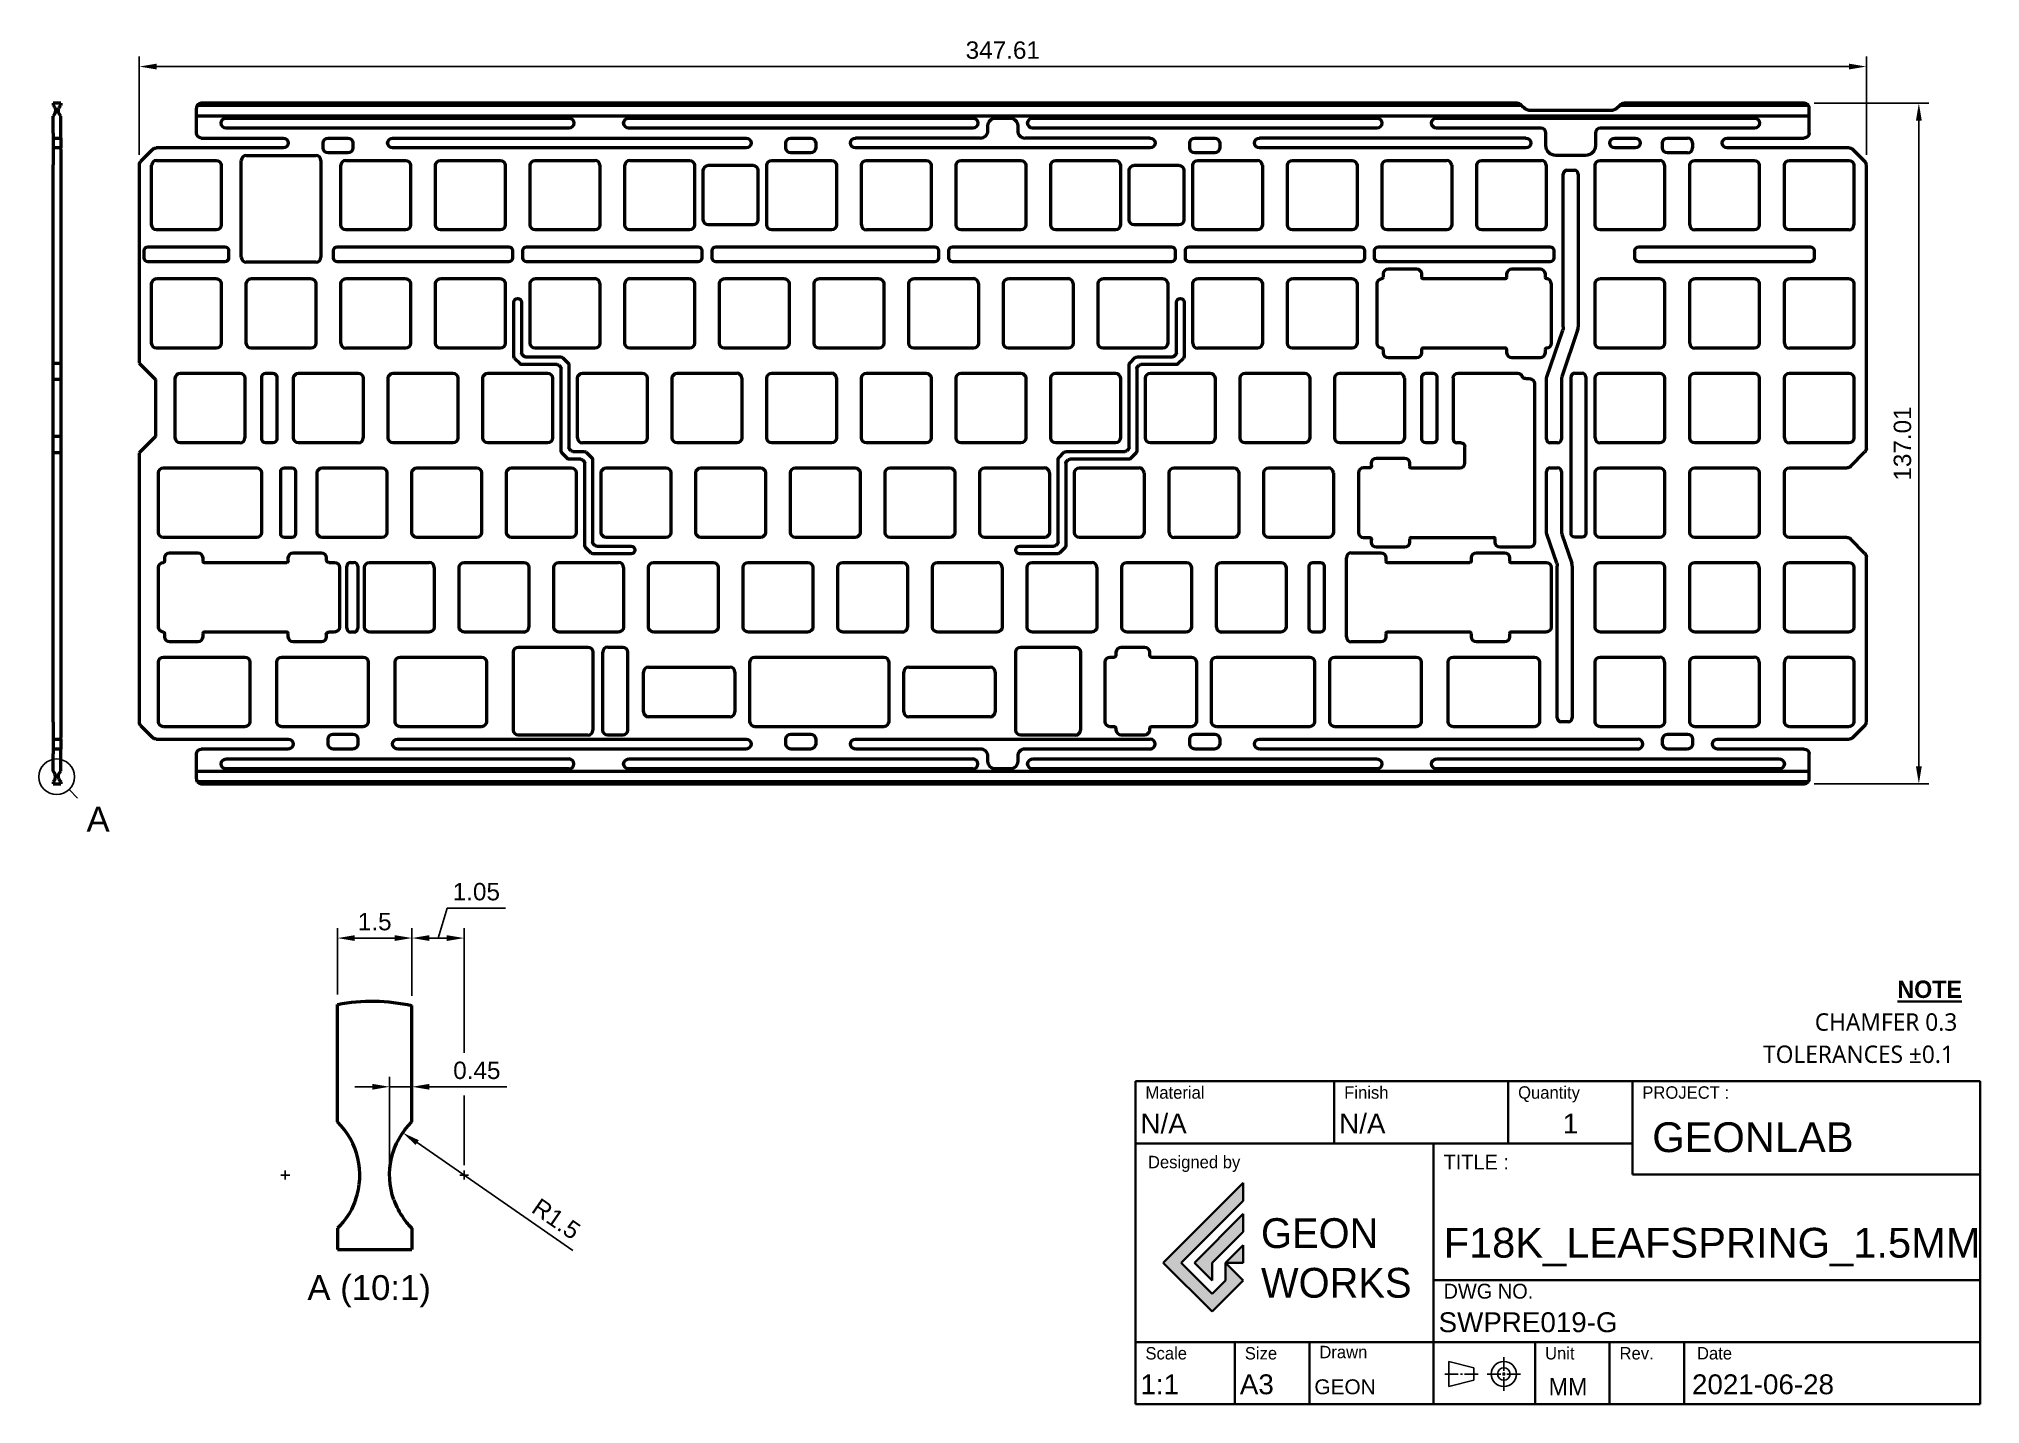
# Model space of a CAD drawing. Header units: millimetres. Extents: x 28 to 419, y 1 to 276.
import ezdxf

# ---------------------------------------------------------------- set-up
doc = ezdxf.new("R2010")
doc.units = ezdxf.units.MM
doc.header["$LTSCALE"] = 0.75
doc.linetypes.add('CENTER2', pattern=[28.575, 19.05, -3.175, 3.175, -3.175])
for name, color, linetype, lineweight in [('Annotations', 7, 'Continuous', 25), ('Center Lines', 7, 'CENTER2', 25), ('Dimensions', 7, 'Continuous', 25), ('TitleBlock', 7, 'Continuous', 35), ('Visible', 7, 'Continuous', 50)]:
    doc.layers.add(name, color=color, linetype=linetype, lineweight=lineweight)
doc.layers.add('SLD-0', color=7, linetype='Continuous')
doc.styles.add('MtXpl___1', font='')
doc.styles.add('MtXpl_Century_Gothic', font='GOTHIC.TTF')
doc.styles.add('MtXpl_OCR-A_BT', font='')
doc.styles.add('MtXpl_OCR-A_BT_1', font='')
doc.styles.get("Standard").update_dxf_attribs({"font": 'arial.ttf'})
doc.styles.get('MtXpl___1').set_extended_font_data('Malgun Gothic')
doc.styles.get('MtXpl_OCR-A_BT').set_extended_font_data('OCR-A BT')
doc.styles.get('MtXpl_OCR-A_BT_1').set_extended_font_data('OCR-A BT', bold=True)
doc.dimstyles.new('ISO-25', dxfattribs={"dimtxt": 3.5, "dimasz": 3.5, "dimexe": 2, "dimexo": 2, "dimgap": 1.5, "dimtad": 1, "dimdsep": 46, "dimtxsty": 'Standard', "dimcen": 0, "dimclrd": 256, "dimclre": 256, "dimclrt": 256, "dimazin": 2, "dimtp": 0.1, "dimtm": 0.1, "dimtfac": 0.714, "dimtmove": 0, "dimatfit": 3, "dimfxl": 1, "dimarcsym": 0})

msp = doc.modelspace()

# ---------------------------------------------------------------- texts
at = {"layer": 'Annotations', "linetype": 'Continuous', "insert": (39.805, 118.798), "char_height": 5, "attachment_point": 5}
msp.add_mtext('A', dxfattribs=at)
at = {"layer": 'Annotations', "insert": (94.349, 20.491), "char_height": 5, "width": 27.10437, "attachment_point": 8}
msp.add_mtext('A (10:1)', dxfattribs=at)

# ---------------------------------------------------------------- blocks, each defined once
blk = doc.blocks.new('TITLEGW')
h = blk.add_hatch(color=256)
h.dxf.hatch_style = 1
h.paths.add_polyline_path([(-148.32, 40.97), (-148.32, 44.55), (-164.4, 28.46), (-154.57, 18.63), (-148.32, 24.89), (-151.89, 28.46), (-151.89, 24.89), (-154.57, 22.21), (-160.83, 28.46)])
h.paths.add_polyline_path([(-148.32, 34.72), (-148.32, 38.29), (-158.15, 28.46), (-154.57, 24.89), (-154.57, 28.46)], flags=17)
h.paths.add_polyline_path([(-148.32, 32.04), (-151.89, 28.46), (-148.32, 28.46)], flags=16)
for p, q in [((-170, 0), (-170, 65)), ((-170, 65), (0, 65)), ((-130, 65), (-130, 52.5)), ((-95, 65), (-95, 52.5)), ((-70, 46.25), (-70, 65)), ((0, 0), (0, 65)), ((-110, 52.5), (-170, 52.5)), ((-110, 0), (-110, 52.5)), ((-110, 52.5), (-70, 52.5)), ((-148.32, 44.55), (-164.4, 28.46)), ((-148.32, 44.55), (-148.32, 40.97)), ((-70, 46.25), (0, 46.25)), ((-148.32, 40.97), (-160.83, 28.46)), ((-148.32, 38.29), (-158.15, 28.46)), ((-148.32, 38.29), (-148.32, 34.72)), ((-148.32, 34.72), (-154.57, 28.46)), ((-148.32, 32.04), (-151.89, 28.46)), ((-148.32, 32.04), (-148.32, 28.46)), ((-164.4, 28.46), (-154.57, 18.63)), ((-160.83, 28.46), (-154.57, 22.21)), ((-158.15, 28.46), (-154.57, 24.89)), ((-154.57, 24.89), (-154.57, 28.46)), ((-151.89, 28.46), (-148.32, 24.89)), ((-151.89, 28.46), (-151.89, 24.89)), ((-151.89, 28.46), (-148.32, 28.46)), ((-148.32, 24.89), (-154.57, 18.63)), ((-151.89, 24.89), (-154.57, 22.21)), ((-110, 25), (0, 25)), ((-170, 12.5), (0, 12.5)), ((-150, 12.5), (-150, 0)), ((-135, 12.5), (-135, 0)), ((-89.58, 0), (-89.58, 12.5)), ((-74.58, 0), (-74.58, 12.5)), ((-59.58, 0), (-59.58, 12.5)), ((-95.57, 6.07), (-96.17, 6.07)), ((-95.87, 5.77), (-95.87, 6.37)), ((0, 0), (-170, 0))]:
    blk.add_line(p, q)
at = {"layer": 'SLD-0'}
for p, q in [((-106.93, 3.55), (-106.93, 8.59)), ((-106.93, 8.59), (-101.89, 7.33)), ((-95.87, 6.7), (-95.87, 9.44)), ((-105.04, 6.07), (-107.77, 6.07)), ((-101.89, 4.81), (-106.93, 3.55)), ((-104.2, 6.07), (-104.62, 6.07)), ((-101.05, 6.07), (-103.78, 6.07)), ((-101.89, 7.33), (-101.89, 4.81)), ((-96.5, 6.07), (-99.24, 6.07)), ((-95.87, 5.44), (-95.87, 2.71)), ((-95.24, 6.07), (-92.51, 6.07)), ((-95.24, 6.07), (-92.51, 6.07))]:
    blk.add_line(p, q, dxfattribs=at)
for radius in [2.52, 1.26]:
    blk.add_circle((-95.87, 6.07), radius, dxfattribs=at)
for s, height, style, p in [('%%UNOTE', 3.5, 'MtXpl_OCR-A_BT_1', (-16.67, 81.78)), ('CHAMFER 0.3', 3.5, 'MtXpl___1', (-33.28, 75.19)), ('TOLERANCES ±0.1', 3.5, 'MtXpl___1', (-43.68, 68.7)), ('Material', 2.5, 'MtXpl_OCR-A_BT', (-168, 61.5)), ('Finish', 2.5, 'MtXpl_OCR-A_BT', (-128, 61.5)), ('Quantity', 2.5, 'MtXpl_OCR-A_BT', (-93, 61.5)), ('PROJECT :', 2.5, 'MtXpl_OCR-A_BT', (-68, 61.5)), ('Designed by', 2.5, 'MtXpl_OCR-A_BT', (-167.5, 47.5)), ('TITLE :', 3, 'MtXpl_OCR-A_BT', (-108, 47.25)), ('DWG NO.', 3, 'MtXpl_OCR-A_BT', (-108, 21.25)), ('Drawn', 2.5, 'MtXpl_OCR-A_BT', (-133, 9.25)), ('Scale', 2.5, 'MtXpl_OCR-A_BT', (-168, 9)), ('Size', 2.5, 'MtXpl_OCR-A_BT', (-148, 9)), ('Unit', 2.5, 'MtXpl_OCR-A_BT', (-87.58, 9)), ('Rev.', 2.5, 'MtXpl_OCR-A_BT', (-72.58, 9)), ('Date', 2.5, 'MtXpl_OCR-A_BT', (-57, 9)), ('MM', 3.5, 'MtXpl_Century_Gothic', (-86.85, 1.75))]:
    blk.add_text(s, height=height, dxfattribs=dict(style=style)).set_placement(p)
at = {"insert": (-144.75, 37.44), "char_height": 6, "attachment_point": 1}
blk.add_mtext_dynamic_manual_height_columns('{\\fa Astro Space|b0|i0|c0|p2;GEON^JWORKS}', width=29.3157, gutter_width=12.5, heights=[0], dxfattribs=at)
for tag, p, height in [("MAT'L", (-169, 54.5), 4), ('FINISH', (-129, 54.5), 4), ('QUANTITY', (-84, 54.5), 4), ('PROJECT', (-66, 50.75), 6), ('TITLE_1', (-108, 29.5), 6), ('DWG_NO', (-109, 14.5), 4), ('SCALE', (-169, 2), 4), ('SIZE', (-149, 2), 4), ('DRAWN', (-134, 2), 3), ('CREATED_DATE', (-58, 2), 4)]:
    blk.add_attdef(tag, p, '', height=height)
blk = doc.blocks.new('*U5')
at = {"layer": 'Center Lines', "color": 0, "linetype": 'Continuous', "ltscale": 0.75, "transparency": 16777216}
for p, q in [((-0.892969, 0), (0.892969, 0)), ((0, -0.892969), (0, 0.892969))]:
    blk.add_line(p, q, dxfattribs=at)
blk = doc.blocks.new('*U6')
at = {"layer": 'Center Lines', "color": 0, "linetype": 'Continuous', "ltscale": 0.75, "transparency": 16777216}
for p, q in [((-0.892969, 0), (0.892969, 0)), ((0, -0.892969), (0, 0.892969))]:
    blk.add_line(p, q, dxfattribs=at)
blk = doc.blocks.new('*D14')
at = {"layer": 'Defpoints', "color": 0, "transparency": 16777216}
for p in [(102.968876, 94.857708), (87.968876, 81.507489), (102.968876, 81.2521)]:
    blk.add_point(p, dxfattribs=at)
at = {"layer": 'Dimensions', "lineweight": -2, "transparency": 16777216}
for p, q in [((87.968876, 83.507489), (87.968876, 96.857708)), ((91.468876, 94.857708), (99.468876, 94.857708)), ((102.968876, 83.2521), (102.968876, 96.857708))]:
    blk.add_line(p, q, dxfattribs=at)
at = {"layer": 'Dimensions', "transparency": 16777216}
for points in [[(91.468876, 95.441042), (91.468876, 94.274375), (87.968876, 94.857708)], [(99.468876, 95.441042), (99.468876, 94.274375), (102.968876, 94.857708)]]:
    blk.add_solid(points, dxfattribs=at)
at = {"layer": 'Dimensions', "transparency": 16777216, "insert": (95.468876, 98.144714), "char_height": 3.5, "attachment_point": 5}
blk.add_mtext('1.5', dxfattribs=at)
blk = doc.blocks.new('*D15')
at = {"layer": 'Defpoints', "color": 0, "transparency": 16777216}
for p in [(113.468876, 94.857708), (102.968876, 81.2521), (113.468876, 47.137502)]:
    blk.add_point(p, dxfattribs=at)
at = {"layer": 'Dimensions', "lineweight": -2, "transparency": 16777216}
for p, q in [((108.218876, 94.857708), (110.029977, 100.894714)), ((110.029977, 100.894714), (121.818177, 100.894714)), ((102.968876, 83.2521), (102.968876, 96.857708)), ((106.468876, 94.857708), (109.968876, 94.857708)), ((113.468876, 71.741463), (113.468876, 96.857708)), ((113.468876, 49.137502), (113.468876, 63.167452))]:
    blk.add_line(p, q, dxfattribs=at)
at = {"layer": 'Dimensions', "transparency": 16777216}
for points in [[(106.468876, 95.441042), (106.468876, 94.274375), (102.968876, 94.857708)], [(109.968876, 95.441042), (109.968876, 94.274375), (113.468876, 94.857708)]]:
    blk.add_solid(points, dxfattribs=at)
at = {"layer": 'Dimensions', "transparency": 16777216, "insert": (115.924077, 104.181719), "char_height": 3.5, "attachment_point": 5}
blk.add_mtext('1.05', dxfattribs=at)
blk = doc.blocks.new('*D16')
at = {"layer": 'Defpoints', "color": 0, "transparency": 16777216}
for p in [(98.468876, 64.917452), (102.968876, 57.849644), (98.468876, 47.137502)]:
    blk.add_point(p, dxfattribs=at)
at = {"layer": 'Dimensions', "lineweight": -2, "transparency": 16777216}
for p, q in [((98.468876, 49.137502), (98.468876, 66.917452)), ((102.968876, 59.849644), (102.968876, 66.917452)), ((94.968876, 64.917452), (91.468876, 64.917452)), ((98.468876, 64.917452), (102.968876, 64.917452)), ((106.468876, 64.917452), (122.086543, 64.917452))]:
    blk.add_line(p, q, dxfattribs=at)
at = {"layer": 'Dimensions', "transparency": 16777216}
for points in [[(94.968876, 65.500785), (94.968876, 64.334119), (98.468876, 64.917452)], [(106.468876, 65.500785), (106.468876, 64.334119), (102.968876, 64.917452)]]:
    blk.add_solid(points, dxfattribs=at)
at = {"layer": 'Dimensions', "transparency": 16777216, "insert": (116.027709, 68.204457), "char_height": 3.5, "attachment_point": 5}
blk.add_mtext('0.45', dxfattribs=at)
blk = doc.blocks.new('*D17')
at = {"layer": 'Defpoints', "color": 0, "transparency": 16777216}
for p in [(113.468876, 47.137502), (125.805697, 38.605044)]:
    blk.add_point(p, dxfattribs=at)
at = {"layer": 'Dimensions', "lineweight": -2, "transparency": 16777216}
blk.add_line((135.37524, 31.986507), (104.010646, 53.679053), dxfattribs=at)
at = {"layer": 'Dimensions', "transparency": 16777216}
blk.add_solid([(104.342464, 54.158818), (103.678828, 53.199287), (101.132054, 55.669959)], dxfattribs=at)
at = {"layer": 'Dimensions', "transparency": 16777216, "insert": (132.002681, 38.315632), "char_height": 3.5, "attachment_point": 5, "rotation": 325.3312705}
blk.add_mtext('R1.5', dxfattribs=at)
blk = doc.blocks.new('*D18')
at = {"layer": 'Defpoints', "color": 0, "transparency": 16777216}
for p in [(395.685834, 270.313647), (48.073334, 250.514657), (395.685834, 250.514657)]:
    blk.add_point(p, dxfattribs=at)
at = {"layer": 'Dimensions', "lineweight": -2, "transparency": 16777216}
for p, q in [((48.073334, 252.514657), (48.073334, 272.313647)), ((51.573334, 270.313647), (392.185834, 270.313647)), ((395.685834, 252.514657), (395.685834, 272.313647))]:
    blk.add_line(p, q, dxfattribs=at)
at = {"layer": 'Dimensions', "transparency": 16777216}
for points in [[(51.573334, 270.89698), (51.573334, 269.730314), (48.073334, 270.313647)], [(392.185834, 270.89698), (392.185834, 269.730314), (395.685834, 270.313647)]]:
    blk.add_solid(points, dxfattribs=at)
at = {"layer": 'Dimensions', "transparency": 16777216, "insert": (221.879584, 273.601846), "char_height": 3.5, "attachment_point": 5}
blk.add_mtext('347.61', dxfattribs=at)
blk = doc.blocks.new('*D19')
at = {"layer": 'Defpoints', "color": 0, "transparency": 16777216}
for p in [(383.185834, 262.928871), (383.185834, 125.916371), (406.251896, 125.916371)]:
    blk.add_point(p, dxfattribs=at)
at = {"layer": 'Dimensions', "lineweight": -2, "transparency": 16777216}
for p, q in [((385.185834, 262.928871), (408.251896, 262.928871)), ((406.251896, 259.428871), (406.251896, 129.416371)), ((385.185834, 125.916371), (408.251896, 125.916371))]:
    blk.add_line(p, q, dxfattribs=at)
at = {"layer": 'Dimensions', "transparency": 16777216}
for points in [[(405.668563, 259.428871), (406.835229, 259.428871), (406.251896, 262.928871)], [(405.668563, 129.416371), (406.835229, 129.416371), (406.251896, 125.916371)]]:
    blk.add_solid(points, dxfattribs=at)
at = {"layer": 'Dimensions', "transparency": 16777216, "insert": (402.963697, 194.422621), "char_height": 3.5, "attachment_point": 5, "rotation": 90}
blk.add_mtext('137.01', dxfattribs=at)

# ---------------------------------------------------------------- dimensions: what is measured, and where the dimension line sits
at = {"layer": 'Dimensions'}
for base, p1, p2, angle, override, picture, middle in [((395.686, 270.314), (48.073, 250.515), (395.686, 250.515), 180, {"dimlfac": 1, "dimclrd": 256, "dimclre": 256}, '*D18', (221.88, 273.602)), ((406.252, 125.916), (383.186, 262.929), (383.186, 125.916), 270, {"dimlfac": 1, "dimclrd": 256, "dimclre": 256}, '*D19', (402.964, 194.423)), ((113.469, 94.858), (102.969, 81.252), (113.469, 47.138), 180, {"dimlfac": 0.1, "dimtmove": 1}, '*D15', (111.53, 104.182)), ((102.969, 94.858), (87.969, 81.507), (102.969, 81.252), 180, {"dimlfac": 0.1, "dimclrd": 256, "dimclre": 256}, '*D14', (95.469, 98.145))]:
    dim = msp.add_linear_dim(base=base, p1=p1, p2=p2, angle=angle, dimstyle='ISO-25', override=override, dxfattribs=at)
    dim.commit()
    dim.dimension.update_dxf_attribs({"geometry": picture, "text_midpoint": middle})
dim = msp.add_linear_dim(base=(98.469, 64.917), p1=(102.969, 57.85), p2=(98.469, 47.138), dimstyle='ISO-25', override={"dimlfac": 0.1}, dxfattribs=at)
dim.commit()
dim.dimension.update_dxf_attribs({"geometry": '*D16', "text_midpoint": (116.028, 64.917), "dimtype": 160})
dim = msp.add_radius_dim(center=(113.469, 47.138), mpoint=(125.806, 38.605), dimstyle='ISO-25', override={"dimlfac": 0.1, "dimse1": 1}, dxfattribs=at)
dim.commit()
dim.dimension.update_dxf_attribs({"geometry": '*D17', "text_midpoint": (130.133, 35.612), "dimtype": 164})

# ---------------------------------------------------------------- linework, layer by layer
at = {"layer": 'Annotations', "linetype": 'Continuous', "lineweight": 25}
msp.add_line((33.975, 124.76), (35.667, 123.029), dxfattribs=at)
msp.add_circle((31.463, 127.328), 3.592, dxfattribs=at)
at = {"layer": 'Visible', "extrusion": (1, -2e-16, 2.965e-13)}
for p, q in [((32.273, 262.929, 161.306), (30.773, 262.929, 161.306)), ((30.773, 256.929, 162.306), (30.773, 260.358, 162.306)), ((32.273, 256.929, 162.306), (32.273, 260.358, 162.306)), ((30.773, 255.929, 161.306), (32.273, 255.929, 161.306)), ((32.273, 253.929, 170.392), (30.773, 253.929, 170.392)), ((30.773, 253.636, 171.099), (30.773, 251.222, 173.513)), ((30.773, 210.566, 173.806), (30.773, 250.515, 173.806)), ((32.273, 253.636, 171.099), (32.273, 251.222, 173.513)), ((32.273, 250.515, 173.806), (32.273, 210.566, 173.806)), ((30.773, 207.304, 170.544), (30.773, 210.566, 173.806)), ((30.773, 210.566, 173.806), (32.273, 210.566, 173.806)), ((30.773, 195.829, 170.544), (30.773, 207.304, 170.544)), ((32.273, 207.304, 170.544), (30.773, 207.304, 170.544)), ((32.273, 210.566, 173.806), (32.273, 207.304, 170.544)), ((32.273, 207.304, 170.544), (32.273, 195.829, 170.544)), ((30.773, 192.566, 173.806), (30.773, 195.829, 170.544)), ((32.273, 195.829, 170.544), (30.773, 195.829, 170.544)), ((32.273, 195.829, 170.544), (32.273, 192.566, 173.806)), ((30.773, 138.331, 173.806), (30.773, 192.566, 173.806)), ((32.273, 192.566, 173.806), (30.773, 192.566, 173.806)), ((32.273, 192.566, 173.806), (32.273, 138.331, 173.806)), ((30.773, 137.623, 173.513), (30.773, 135.209, 171.099)), ((32.273, 137.623, 173.513), (32.273, 135.209, 171.099)), ((30.773, 134.916, 170.392), (32.273, 134.916, 170.392)), ((32.273, 132.916, 161.306), (30.773, 132.916, 161.306)), ((30.773, 128.488, 162.306), (30.773, 131.916, 162.306)), ((32.273, 128.488, 162.306), (32.273, 131.916, 162.306)), ((30.773, 125.916, 161.306), (32.273, 125.916, 161.306)), ((87.969, 57.85, 1623.062), (87.969, 81.507, 1623.062)), ((102.969, 57.85, 1623.062), (102.969, 81.252, 1623.062)), ((87.969, 32.138, 1613.062), (102.969, 32.138, 1613.062))]:
    msp.add_line(p, q, dxfattribs=at)
at = {"layer": 'Visible'}
for p, q in [((326.282, 262.5, 0.75), (59.753, 262.5, 0.75)), ((325.439, 262.929, 0.75), (60.573, 262.929, 0.75)), ((326.282, 262.5, 0.75), (326.146, 262.636, 0.75)), ((346.213, 262.636, 0.75), (346.077, 262.5, 0.75)), ((384.007, 262.5, 0.75), (346.077, 262.5, 0.75)), ((383.186, 262.929, 0.75), (346.92, 262.929, 0.75)), ((384.186, 260.358, 0.75), (59.573, 260.358, 0.75)), ((59.573, 256.929, 0.75), (59.573, 260.358, 0.75)), ((65.573, 259.929, 0.75), (134.573, 259.929, 0.75)), ((134.573, 257.929, 0.75), (65.573, 257.929, 0.75)), ((146.573, 259.929, 0.75), (215.88, 259.929, 0.75)), ((215.88, 257.929, 0.75), (146.573, 257.929, 0.75)), ((218.88, 257.429, 0.75), (218.88, 258.423, 0.75)), ((220.38, 259.923, 0.75), (223.38, 259.923, 0.75)), ((224.88, 258.423, 0.75), (224.88, 257.429, 0.75)), ((227.88, 259.929, 0.75), (297.186, 259.929, 0.75)), ((297.186, 257.929, 0.75), (227.88, 257.929, 0.75)), ((309.186, 259.929, 0.75), (373.186, 259.929, 0.75)), ((330.177, 257.929, 0.75), (309.186, 257.929, 0.75)), ((344.202, 261.454, 0.3), (328.157, 261.454, 0.3)), ((373.186, 257.929, 0.75), (342.171, 257.929, 0.75)), ((384.186, 256.929, 0.75), (384.186, 260.358, 0.75)), ((60.573, 255.929, 0.75), (77.073, 255.929, 0.75)), ((85.073, 253.929, 0.75), (85.073, 254.929, 0.75)), ((86.073, 255.929, 0.75), (90.073, 255.929, 0.75)), ((91.073, 254.929, 0.75), (91.073, 253.929, 0.75)), ((99.073, 255.929, 0.75), (170.226, 255.929, 0.75)), ((178.226, 253.929, 0.75), (178.226, 254.929, 0.75)), ((179.226, 255.929, 0.75), (183.226, 255.929, 0.75)), ((184.226, 254.929, 0.75), (184.226, 253.929, 0.75)), ((217.38, 255.929, 0.75), (192.226, 255.929, 0.75)), ((251.533, 255.929, 0.75), (226.38, 255.929, 0.75)), ((259.533, 253.929, 0.75), (259.533, 254.929, 0.75)), ((260.533, 255.929, 0.75), (264.533, 255.929, 0.75)), ((265.533, 254.929, 0.75), (265.533, 253.929, 0.75)), ((327.177, 255.929, 0.75), (273.533, 255.929, 0.75)), ((331.177, 254.429, 0.75), (331.177, 256.929, 0.75)), ((341.171, 256.929, 0.75), (341.171, 254.429, 0.75)), ((345.033, 255.929, 0.75), (349.177, 255.929, 0.75)), ((354.636, 253.929, 0.75), (354.636, 254.929, 0.75)), ((355.636, 255.929, 0.75), (359.686, 255.929, 0.75)), ((360.686, 254.929, 0.75), (360.686, 253.929, 0.75)), ((367.686, 255.929, 0.75), (383.186, 255.929, 0.75)), ((48.073, 250.515, 0.75), (48.073, 210.566, 0.75)), ((50.78, 253.636, 0.75), (48.366, 251.222, 0.75)), ((50.573, 238.429, 0.75), (50.573, 250.429, 0.75)), ((77.073, 253.929, 0.75), (51.488, 253.929, 0.75)), ((51.573, 251.429, 0.75), (63.573, 251.429, 0.75)), ((64.573, 250.429, 0.75), (64.573, 238.429, 0.75)), ((68.623, 231.929, 0.75), (68.623, 251.429, 0.75)), ((69.623, 252.429, 0.75), (83.623, 252.429, 0.75)), ((84.623, 251.429, 0.75), (84.623, 231.929, 0.75)), ((90.073, 252.929, 0.75), (86.073, 252.929, 0.75)), ((88.673, 238.429, 0.75), (88.673, 250.429, 0.75)), ((89.673, 251.429, 0.75), (101.673, 251.429, 0.75)), ((170.226, 253.929, 0.75), (99.073, 253.929, 0.75)), ((102.673, 250.429, 0.75), (102.673, 238.429, 0.75)), ((107.723, 238.429, 0.75), (107.723, 250.429, 0.75)), ((108.723, 251.429, 0.75), (120.723, 251.429, 0.75)), ((121.723, 250.429, 0.75), (121.723, 238.429, 0.75)), ((126.773, 238.429, 0.75), (126.773, 250.429, 0.75)), ((127.773, 251.429, 0.75), (139.773, 251.429, 0.75)), ((140.773, 250.429, 0.75), (140.773, 238.429, 0.75)), ((145.823, 238.429, 0.75), (145.823, 250.429, 0.75)), ((146.823, 251.429, 0.75), (158.823, 251.429, 0.75)), ((159.823, 250.429, 0.75), (159.823, 238.429, 0.75)), ((162.611, 250.429, 0.75), (171.611, 250.429, 0.75)), ((174.398, 238.429, 0.75), (174.398, 250.429, 0.75)), ((175.398, 251.429, 0.75), (187.398, 251.429, 0.75)), ((183.226, 252.929, 0.75), (179.226, 252.929, 0.75)), ((188.398, 250.429, 0.75), (188.398, 238.429, 0.75)), ((251.533, 253.929, 0.75), (192.226, 253.929, 0.75)), ((193.448, 238.429, 0.75), (193.448, 250.429, 0.75)), ((194.448, 251.429, 0.75), (206.448, 251.429, 0.75)), ((207.448, 250.429, 0.75), (207.448, 238.429, 0.75)), ((212.498, 238.429, 0.75), (212.498, 250.429, 0.75)), ((213.498, 251.429, 0.75), (225.498, 251.429, 0.75)), ((226.498, 250.429, 0.75), (226.498, 238.429, 0.75)), ((231.548, 238.429, 0.75), (231.548, 250.429, 0.75)), ((232.548, 251.429, 0.75), (244.548, 251.429, 0.75)), ((245.548, 250.429, 0.75), (245.548, 238.429, 0.75)), ((248.336, 250.429, 0.75), (257.336, 250.429, 0.75)), ((260.123, 238.429, 0.75), (260.123, 250.429, 0.75)), ((264.533, 252.929, 0.75), (260.533, 252.929, 0.75)), ((261.123, 251.429, 0.75), (273.123, 251.429, 0.75)), ((327.177, 253.929, 0.75), (273.533, 253.929, 0.75)), ((274.123, 250.429, 0.75), (274.123, 238.429, 0.75)), ((279.173, 238.429, 0.75), (279.173, 250.429, 0.75)), ((280.173, 251.429, 0.75), (292.173, 251.429, 0.75)), ((293.173, 250.429, 0.75), (293.173, 238.429, 0.75)), ((298.223, 238.429, 0.75), (298.223, 250.429, 0.75)), ((299.223, 251.429, 0.75), (311.223, 251.429, 0.75)), ((312.223, 250.429, 0.75), (312.223, 238.429, 0.75)), ((317.273, 238.429, 0.75), (317.273, 250.429, 0.75)), ((318.273, 251.429, 0.75), (330.273, 251.429, 0.75)), ((331.273, 250.429, 0.75), (331.273, 238.429, 0.75)), ((339.171, 252.429, 0.75), (333.177, 252.429, 0.75)), ((341.086, 238.429, 0.75), (341.086, 250.429, 0.75)), ((342.086, 251.429, 0.75), (354.086, 251.429, 0.75)), ((349.177, 253.929, 0.75), (345.033, 253.929, 0.75)), ((355.086, 250.429, 0.75), (355.086, 238.429, 0.75)), ((359.686, 252.929, 0.75), (355.636, 252.929, 0.75)), ((360.136, 238.429, 0.75), (360.136, 250.429, 0.75)), ((361.136, 251.429, 0.75), (373.136, 251.429, 0.75)), ((392.272, 253.929, 0.75), (367.686, 253.929, 0.75)), ((374.136, 250.429, 0.75), (374.136, 238.429, 0.75)), ((379.186, 238.429, 0.75), (379.186, 250.429, 0.75)), ((380.186, 251.429, 0.75), (392.186, 251.429, 0.75)), ((395.393, 251.222, 0.75), (392.979, 253.636, 0.75)), ((393.186, 250.429, 0.75), (393.186, 238.429, 0.75)), ((395.686, 193.431, 0.75), (395.686, 250.515, 0.75)), ((161.611, 239.429, 0.75), (161.611, 249.429, 0.75)), ((172.611, 249.429, 0.75), (172.611, 239.429, 0.75)), ((247.336, 239.429, 0.75), (247.336, 249.429, 0.75)), ((258.336, 249.429, 0.75), (258.336, 239.429, 0.75)), ((334.68, 239.429, 0.75), (334.68, 248.679, 0.75)), ((335.43, 249.429, 0.75), (336.93, 249.429, 0.75)), ((337.68, 248.679, 0.75), (337.68, 239.429, 0.75)), ((171.611, 238.429, 0.75), (162.611, 238.429, 0.75)), ((257.336, 238.429, 0.75), (248.336, 238.429, 0.75)), ((334.679, 226.616, 0.75), (334.68, 239.429, 0.75)), ((337.68, 239.429, 0.75), (337.679, 226.616, 0.75)), ((63.573, 237.429, 0.75), (51.573, 237.429, 0.75)), ((101.673, 237.429, 0.75), (89.673, 237.429, 0.75)), ((120.723, 237.429, 0.75), (108.723, 237.429, 0.75)), ((139.773, 237.429, 0.75), (127.773, 237.429, 0.75)), ((158.823, 237.429, 0.75), (146.823, 237.429, 0.75)), ((187.398, 237.429, 0.75), (175.398, 237.429, 0.75)), ((206.448, 237.429, 0.75), (194.448, 237.429, 0.75)), ((225.498, 237.429, 0.75), (213.498, 237.429, 0.75)), ((244.548, 237.429, 0.75), (232.548, 237.429, 0.75)), ((273.123, 237.429, 0.75), (261.123, 237.429, 0.75)), ((292.173, 237.429, 0.75), (280.173, 237.429, 0.75)), ((311.223, 237.429, 0.75), (299.223, 237.429, 0.75)), ((330.273, 237.429, 0.75), (318.273, 237.429, 0.75)), ((354.086, 237.429, 0.75), (342.086, 237.429, 0.75)), ((373.136, 237.429, 0.75), (361.136, 237.429, 0.75)), ((392.186, 237.429, 0.75), (380.186, 237.429, 0.75)), ((49.073, 231.773, 0.75), (49.073, 233.273, 0.75)), ((49.823, 234.023, 0.75), (65.323, 234.023, 0.75)), ((65.323, 231.023, 0.75), (49.823, 231.023, 0.75)), ((66.073, 233.273, 0.75), (66.073, 231.773, 0.75)), ((83.623, 230.929, 0.75), (69.623, 230.929, 0.75)), ((87.173, 231.773, 0.75), (87.173, 233.273, 0.75)), ((87.923, 234.023, 0.75), (122.473, 234.023, 0.75)), ((122.473, 231.023, 0.75), (87.923, 231.023, 0.75)), ((123.223, 233.273, 0.75), (123.223, 231.773, 0.75)), ((125.273, 231.773, 0.75), (125.273, 233.273, 0.75)), ((126.023, 234.023, 0.75), (160.573, 234.023, 0.75)), ((160.573, 231.023, 0.75), (126.023, 231.023, 0.75)), ((161.323, 233.273, 0.75), (161.323, 231.773, 0.75)), ((163.373, 231.773, 0.75), (163.373, 233.273, 0.75)), ((164.123, 234.023, 0.75), (208.198, 234.023, 0.75)), ((208.198, 231.023, 0.75), (164.123, 231.023, 0.75)), ((208.948, 233.273, 0.75), (208.948, 231.773, 0.75)), ((210.998, 231.773, 0.75), (210.998, 233.273, 0.75)), ((211.748, 234.023, 0.75), (255.823, 234.023, 0.75)), ((255.823, 231.023, 0.75), (211.748, 231.023, 0.75)), ((256.573, 233.273, 0.75), (256.573, 231.773, 0.75)), ((258.623, 231.773, 0.75), (258.623, 233.273, 0.75)), ((259.373, 234.023, 0.75), (293.923, 234.023, 0.75)), ((293.923, 231.023, 0.75), (259.373, 231.023, 0.75)), ((294.673, 233.273, 0.75), (294.673, 231.773, 0.75)), ((296.723, 231.773, 0.75), (296.723, 233.273, 0.75)), ((297.473, 234.023, 0.75), (332.023, 234.023, 0.75)), ((332.023, 231.023, 0.75), (297.473, 231.023, 0.75)), ((332.773, 233.273, 0.75), (332.773, 231.773, 0.75)), ((349.111, 231.773, 0.75), (349.111, 233.273, 0.75)), ((349.861, 234.023, 0.75), (384.411, 234.023, 0.75)), ((384.411, 231.023, 0.75), (349.861, 231.023, 0.75)), ((385.161, 233.273, 0.75), (385.161, 231.773, 0.75)), ((51.573, 227.616, 0.75), (63.573, 227.616, 0.75)), ((70.623, 227.616, 0.75), (82.623, 227.616, 0.75)), ((89.673, 227.616, 0.75), (101.673, 227.616, 0.75)), ((108.723, 227.616, 0.75), (120.723, 227.616, 0.75)), ((127.773, 227.616, 0.75), (139.773, 227.616, 0.75)), ((146.823, 227.616, 0.75), (158.823, 227.616, 0.75)), ((165.873, 227.616, 0.75), (177.873, 227.616, 0.75)), ((184.923, 227.616, 0.75), (196.923, 227.616, 0.75)), ((203.973, 227.616, 0.75), (215.973, 227.616, 0.75)), ((223.023, 227.616, 0.75), (235.023, 227.616, 0.75)), ((242.073, 227.616, 0.75), (254.073, 227.616, 0.75)), ((261.123, 227.616, 0.75), (273.123, 227.616, 0.75)), ((280.173, 227.616, 0.75), (292.173, 227.616, 0.75)), ((298.483, 227.916, 0.75), (298.483, 228.578, 0.75)), ((299.483, 229.578, 0.75), (305.138, 229.578, 0.75)), ((306.138, 228.578, 0.75), (306.138, 227.916, 0.75)), ((306.438, 227.616, 0.75), (323.059, 227.616, 0.75)), ((323.359, 227.916, 0.75), (323.359, 228.578, 0.75)), ((324.359, 229.578, 0.75), (330.014, 229.578, 0.75)), ((331.014, 228.578, 0.75), (331.014, 227.916, 0.75)), ((342.086, 227.616, 0.75), (354.086, 227.616, 0.75)), ((361.136, 227.616, 0.75), (373.136, 227.616, 0.75)), ((380.186, 227.616, 0.75), (392.186, 227.616, 0.75)), ((50.573, 214.616, 0.75), (50.573, 226.616, 0.75)), ((64.573, 226.616, 0.75), (64.573, 214.616, 0.75)), ((69.623, 214.616, 0.75), (69.623, 226.616, 0.75)), ((83.623, 226.616, 0.75), (83.623, 214.616, 0.75)), ((88.673, 214.616, 0.75), (88.673, 226.616, 0.75)), ((102.673, 226.616, 0.75), (102.673, 214.616, 0.75)), ((107.723, 214.616, 0.75), (107.723, 226.616, 0.75)), ((121.723, 226.616, 0.75), (121.723, 214.616, 0.75)), ((123.473, 211.923, 0.75), (123.473, 222.866, 0.75)), ((124.223, 223.616, 0.75), (124.273, 223.616, 0.75)), ((125.023, 222.866, 0.75), (125.023, 212.673, 0.75)), ((126.773, 214.616, 0.75), (126.773, 226.616, 0.75)), ((140.773, 226.616, 0.75), (140.773, 214.616, 0.75)), ((145.823, 214.616, 0.75), (145.823, 226.616, 0.75)), ((159.823, 226.616, 0.75), (159.823, 214.616, 0.75)), ((164.873, 214.616, 0.75), (164.873, 226.616, 0.75)), ((178.873, 226.616, 0.75), (178.873, 214.616, 0.75)), ((183.923, 214.616, 0.75), (183.923, 226.616, 0.75)), ((197.923, 226.616, 0.75), (197.923, 214.616, 0.75)), ((202.973, 214.616, 0.75), (202.973, 226.616, 0.75)), ((216.973, 226.616, 0.75), (216.973, 214.616, 0.75)), ((222.023, 214.616, 0.75), (222.023, 226.616, 0.75)), ((236.023, 226.616, 0.75), (236.023, 214.616, 0.75)), ((241.073, 214.616, 0.75), (241.073, 226.616, 0.75)), ((255.073, 226.616, 0.75), (255.073, 214.616, 0.75)), ((256.823, 212.673, 0.75), (256.823, 222.866, 0.75)), ((257.573, 223.616, 0.75), (257.623, 223.616, 0.75)), ((258.373, 222.866, 0.75), (258.373, 211.923, 0.75)), ((260.123, 214.616, 0.75), (260.123, 226.616, 0.75)), ((274.123, 226.616, 0.75), (274.123, 214.616, 0.75)), ((279.173, 214.616, 0.75), (279.173, 226.616, 0.75)), ((293.173, 226.616, 0.75), (293.173, 214.616, 0.75)), ((297.224, 214.616, 0.75), (297.224, 226.616, 0.75)), ((332.272, 226.616, 0.75), (332.272, 214.616, 0.75)), ((334.679, 217.906, 0.75), (334.679, 226.616, 0.75)), ((337.679, 226.616, 0.75), (337.679, 217.906, 0.75)), ((341.086, 214.616, 0.75), (341.086, 226.616, 0.75)), ((355.086, 226.616, 0.75), (355.086, 214.616, 0.75)), ((360.136, 214.616, 0.75), (360.136, 226.616, 0.75)), ((374.136, 226.616, 0.75), (374.136, 214.616, 0.75)), ((379.186, 214.616, 0.75), (379.186, 226.616, 0.75)), ((393.186, 226.616, 0.75), (393.186, 214.616, 0.75)), ((331.403, 207.878, 0.75), (334.574, 217.266, 0.75)), ((337.574, 217.266, 0.75), (334.403, 207.878, 0.75)), ((63.573, 213.616, 0.75), (51.573, 213.616, 0.75)), ((82.623, 213.616, 0.75), (70.623, 213.616, 0.75)), ((101.673, 213.616, 0.75), (89.673, 213.616, 0.75)), ((120.723, 213.616, 0.75), (108.723, 213.616, 0.75)), ((124.727, 210.463, 0.75), (123.62, 211.57, 0.75)), ((125.477, 212.013, 0.75), (125.17, 212.32, 0.75)), ((125.83, 211.866, 0.75), (132.941, 211.866, 0.75)), ((139.773, 213.616, 0.75), (127.773, 213.616, 0.75)), ((133.295, 211.72, 0.75), (134.402, 210.613, 0.75)), ((158.823, 213.616, 0.75), (146.823, 213.616, 0.75)), ((177.873, 213.616, 0.75), (165.873, 213.616, 0.75)), ((196.923, 213.616, 0.75), (184.923, 213.616, 0.75)), ((215.973, 213.616, 0.75), (203.973, 213.616, 0.75)), ((235.023, 213.616, 0.75), (223.023, 213.616, 0.75)), ((254.073, 213.616, 0.75), (242.073, 213.616, 0.75)), ((247.445, 210.613, 0.75), (248.552, 211.72, 0.75)), ((248.905, 211.866, 0.75), (256.016, 211.866, 0.75)), ((256.677, 212.32, 0.75), (256.37, 212.013, 0.75)), ((258.227, 211.57, 0.75), (257.12, 210.463, 0.75)), ((273.123, 213.616, 0.75), (261.123, 213.616, 0.75)), ((292.173, 213.616, 0.75), (280.173, 213.616, 0.75)), ((298.483, 212.654, 0.75), (298.483, 213.317, 0.75)), ((305.138, 211.654, 0.75), (299.483, 211.654, 0.75)), ((306.138, 213.316, 0.75), (306.138, 212.654, 0.75)), ((323.059, 213.616, 0.75), (306.438, 213.616, 0.75)), ((323.359, 212.654, 0.75), (323.359, 213.316, 0.75)), ((330.014, 211.654, 0.75), (324.359, 211.654, 0.75)), ((331.014, 213.317, 0.75), (331.014, 212.654, 0.75)), ((354.086, 213.616, 0.75), (342.086, 213.616, 0.75)), ((373.136, 213.616, 0.75), (361.136, 213.616, 0.75)), ((392.186, 213.616, 0.75), (380.186, 213.616, 0.75)), ((48.073, 210.566, 0.75), (51.336, 207.304, 0.75)), ((51.336, 207.304, 0.75), (51.336, 195.829, 0.75)), ((55.336, 195.566, 0.75), (55.336, 207.566, 0.75)), ((56.336, 208.566, 0.75), (68.336, 208.566, 0.75)), ((69.336, 207.566, 0.75), (69.336, 195.566, 0.75)), ((72.742, 195.316, 0.75), (72.742, 207.816, 0.75)), ((73.492, 208.566, 0.75), (74.992, 208.566, 0.75)), ((75.742, 207.816, 0.75), (75.742, 195.316, 0.75)), ((79.148, 195.566, 0.75), (79.148, 207.566, 0.75)), ((80.148, 208.566, 0.75), (92.148, 208.566, 0.75)), ((93.148, 207.566, 0.75), (93.148, 195.566, 0.75)), ((98.198, 195.566, 0.75), (98.198, 207.566, 0.75)), ((99.198, 208.566, 0.75), (111.198, 208.566, 0.75)), ((112.198, 207.566, 0.75), (112.198, 195.566, 0.75)), ((117.248, 195.566, 0.75), (117.248, 207.566, 0.75)), ((118.248, 208.566, 0.75), (130.248, 208.566, 0.75)), ((132.191, 210.316, 0.75), (125.08, 210.316, 0.75)), ((131.248, 207.566, 0.75), (131.248, 195.566, 0.75)), ((132.545, 210.17, 0.75), (132.852, 209.863, 0.75)), ((132.998, 192.873, 0.75), (132.998, 209.509, 0.75)), ((134.548, 210.259, 0.75), (134.548, 193.623, 0.75)), ((136.298, 195.566, 0.75), (136.298, 207.566, 0.75)), ((137.298, 208.566, 0.75), (149.298, 208.566, 0.75)), ((150.298, 207.566, 0.75), (150.298, 195.566, 0.75)), ((155.348, 195.566, 0.75), (155.348, 207.566, 0.75)), ((156.348, 208.566, 0.75), (168.348, 208.566, 0.75)), ((169.348, 207.566, 0.75), (169.348, 195.566, 0.75)), ((174.398, 195.566, 0.75), (174.398, 207.566, 0.75)), ((175.398, 208.566, 0.75), (187.398, 208.566, 0.75)), ((188.398, 207.566, 0.75), (188.398, 195.566, 0.75)), ((193.448, 195.566, 0.75), (193.448, 207.566, 0.75)), ((194.448, 208.566, 0.75), (206.448, 208.566, 0.75)), ((207.448, 207.566, 0.75), (207.448, 195.566, 0.75)), ((212.498, 195.566, 0.75), (212.498, 207.566, 0.75)), ((213.498, 208.566, 0.75), (225.498, 208.566, 0.75)), ((226.498, 207.566, 0.75), (226.498, 195.566, 0.75)), ((231.548, 195.566, 0.75), (231.548, 207.566, 0.75)), ((232.548, 208.566, 0.75), (244.548, 208.566, 0.75)), ((245.548, 207.566, 0.75), (245.548, 195.566, 0.75)), ((247.298, 193.623, 0.75), (247.298, 210.259, 0.75)), ((248.848, 209.509, 0.75), (248.848, 192.873, 0.75)), ((248.995, 209.863, 0.75), (249.302, 210.17, 0.75)), ((256.766, 210.316, 0.75), (249.655, 210.316, 0.75)), ((250.598, 195.566, 0.75), (250.598, 207.566, 0.75)), ((251.598, 208.566, 0.75), (263.598, 208.566, 0.75)), ((264.598, 207.566, 0.75), (264.598, 195.566, 0.75)), ((269.648, 195.566, 0.75), (269.648, 207.566, 0.75)), ((270.648, 208.566, 0.75), (282.648, 208.566, 0.75)), ((283.648, 207.566, 0.75), (283.648, 195.566, 0.75)), ((288.698, 195.566, 0.75), (288.698, 207.566, 0.75)), ((289.698, 208.566, 0.75), (301.698, 208.566, 0.75)), ((302.698, 207.566, 0.75), (302.698, 195.566, 0.75)), ((306.242, 195.316, 0.75), (306.242, 207.816, 0.75)), ((306.992, 208.566, 0.75), (308.492, 208.566, 0.75)), ((309.242, 207.816, 0.75), (309.242, 195.316, 0.75)), ((312.511, 207.566, 0.75), (312.511, 195.316, 0.75)), ((313.511, 208.566, 0.75), (325.511, 208.566, 0.75)), ((327.13, 207.481, 0.75), (327.892, 207.481, 0.75)), ((331.298, 195.316, 0.75), (331.298, 207.238, 0.75)), ((334.298, 207.238, 0.75), (334.298, 195.316, 0.75)), ((336.242, 176.316, 0.75), (336.242, 207.816, 0.75)), ((336.992, 208.566, 0.75), (338.492, 208.566, 0.75)), ((339.242, 207.816, 0.75), (339.242, 176.316, 0.75)), ((341.086, 195.566, 0.75), (341.086, 207.566, 0.75)), ((342.086, 208.566, 0.75), (354.086, 208.566, 0.75)), ((355.086, 207.566, 0.75), (355.086, 195.566, 0.75)), ((360.136, 195.566, 0.75), (360.136, 207.566, 0.75)), ((361.136, 208.566, 0.75), (373.136, 208.566, 0.75)), ((374.136, 207.566, 0.75), (374.136, 195.566, 0.75)), ((379.186, 195.566, 0.75), (379.186, 207.566, 0.75)), ((380.186, 208.566, 0.75), (392.186, 208.566, 0.75)), ((393.186, 207.566, 0.75), (393.186, 195.566, 0.75)), ((328.892, 206.481, 0.75), (328.892, 174.554, 0.75)), ((51.336, 195.829, 0.75), (48.073, 192.566, 0.75)), ((48.073, 192.566, 0.75), (48.073, 138.331, 0.75)), ((68.336, 194.566, 0.75), (56.336, 194.566, 0.75)), ((74.992, 194.566, 0.75), (73.492, 194.566, 0.75)), ((92.148, 194.566, 0.75), (80.148, 194.566, 0.75)), ((111.198, 194.566, 0.75), (99.198, 194.566, 0.75)), ((130.248, 194.566, 0.75), (118.248, 194.566, 0.75)), ((134.252, 191.413, 0.75), (133.145, 192.52, 0.75)), ((135.002, 192.963, 0.75), (134.695, 193.27, 0.75)), ((135.355, 192.816, 0.75), (137.704, 192.816, 0.75)), ((149.298, 194.566, 0.75), (137.298, 194.566, 0.75)), ((138.057, 192.67, 0.75), (139.164, 191.563, 0.75)), ((168.348, 194.566, 0.75), (156.348, 194.566, 0.75)), ((187.398, 194.566, 0.75), (175.398, 194.566, 0.75)), ((206.448, 194.566, 0.75), (194.448, 194.566, 0.75)), ((225.498, 194.566, 0.75), (213.498, 194.566, 0.75)), ((244.548, 194.566, 0.75), (232.548, 194.566, 0.75)), ((233.157, 191.563, 0.75), (234.264, 192.67, 0.75)), ((234.618, 192.816, 0.75), (246.491, 192.816, 0.75)), ((247.152, 193.27, 0.75), (246.845, 192.963, 0.75)), ((248.702, 192.52, 0.75), (247.595, 191.413, 0.75)), ((263.598, 194.566, 0.75), (251.598, 194.566, 0.75)), ((282.648, 194.566, 0.75), (270.648, 194.566, 0.75)), ((301.698, 194.566, 0.75), (289.698, 194.566, 0.75)), ((297.095, 191.478, 0.75), (302.743, 191.478, 0.75)), ((308.492, 194.566, 0.75), (306.992, 194.566, 0.75)), ((314.142, 194.566, 0.75), (313.261, 194.566, 0.75)), ((314.892, 190.516, 0.75), (314.892, 193.816, 0.75)), ((333.548, 194.566, 0.75), (332.048, 194.566, 0.75)), ((354.086, 194.566, 0.75), (342.086, 194.566, 0.75)), ((373.136, 194.566, 0.75), (361.136, 194.566, 0.75)), ((392.186, 194.566, 0.75), (380.186, 194.566, 0.75)), ((392.479, 189.809, 0.75), (395.393, 192.723, 0.75)), ((51.956, 176.516, 0.75), (51.956, 188.516, 0.75)), ((52.956, 189.516, 0.75), (71.718, 189.516, 0.75)), ((72.718, 188.516, 0.75), (72.718, 176.516, 0.75)), ((76.552, 176.266, 0.75), (76.552, 188.766, 0.75)), ((77.302, 189.516, 0.75), (78.802, 189.516, 0.75)), ((79.552, 188.766, 0.75), (79.552, 176.266, 0.75)), ((83.911, 176.516, 0.75), (83.911, 188.516, 0.75)), ((84.911, 189.516, 0.75), (96.911, 189.516, 0.75)), ((97.911, 188.516, 0.75), (97.911, 176.516, 0.75)), ((102.961, 176.516, 0.75), (102.961, 188.516, 0.75)), ((103.961, 189.516, 0.75), (115.961, 189.516, 0.75)), ((116.961, 188.516, 0.75), (116.961, 176.516, 0.75)), ((122.011, 176.516, 0.75), (122.011, 188.516, 0.75)), ((123.011, 189.516, 0.75), (135.011, 189.516, 0.75)), ((136.954, 191.266, 0.75), (134.605, 191.266, 0.75)), ((136.011, 188.516, 0.75), (136.011, 176.516, 0.75)), ((137.307, 191.12, 0.75), (137.614, 190.813, 0.75)), ((137.761, 173.823, 0.75), (137.761, 190.459, 0.75)), ((139.311, 191.209, 0.75), (139.311, 174.573, 0.75)), ((141.061, 176.516, 0.75), (141.061, 188.516, 0.75)), ((142.061, 189.516, 0.75), (154.061, 189.516, 0.75)), ((155.061, 188.516, 0.75), (155.061, 176.516, 0.75)), ((160.111, 176.516, 0.75), (160.111, 188.516, 0.75)), ((161.111, 189.516, 0.75), (173.111, 189.516, 0.75)), ((174.111, 188.516, 0.75), (174.111, 176.516, 0.75)), ((179.161, 176.516, 0.75), (179.161, 188.516, 0.75)), ((180.161, 189.516, 0.75), (192.161, 189.516, 0.75)), ((193.161, 188.516, 0.75), (193.161, 176.516, 0.75)), ((198.211, 176.516, 0.75), (198.211, 188.516, 0.75)), ((199.211, 189.516, 0.75), (211.211, 189.516, 0.75)), ((212.211, 188.516, 0.75), (212.211, 176.516, 0.75)), ((217.261, 176.516, 0.75), (217.261, 188.516, 0.75)), ((218.261, 189.516, 0.75), (230.261, 189.516, 0.75)), ((231.261, 188.516, 0.75), (231.261, 176.516, 0.75)), ((233.011, 174.573, 0.75), (233.011, 191.209, 0.75)), ((234.561, 190.459, 0.75), (234.561, 173.823, 0.75)), ((234.707, 190.813, 0.75), (235.014, 191.12, 0.75)), ((247.241, 191.266, 0.75), (235.368, 191.266, 0.75)), ((236.311, 176.516, 0.75), (236.311, 188.516, 0.75)), ((237.311, 189.516, 0.75), (249.311, 189.516, 0.75)), ((250.311, 188.516, 0.75), (250.311, 176.516, 0.75)), ((255.361, 176.516, 0.75), (255.361, 188.516, 0.75)), ((256.361, 189.516, 0.75), (268.361, 189.516, 0.75)), ((269.361, 188.516, 0.75), (269.361, 176.516, 0.75)), ((274.411, 176.516, 0.75), (274.411, 188.516, 0.75)), ((275.411, 189.516, 0.75), (287.411, 189.516, 0.75)), ((288.411, 188.516, 0.75), (288.411, 176.516, 0.75)), ((293.461, 188.516, 0.75), (293.461, 176.516, 0.75)), ((295.595, 189.516, 0.75), (294.461, 189.516, 0.75)), ((296.095, 190.016, 0.75), (296.095, 190.478, 0.75)), ((303.743, 190.478, 0.75), (303.743, 189.816, 0.75)), ((304.043, 189.516, 0.75), (313.899, 189.516, 0.75)), ((331.298, 176.845, 0.75), (331.298, 188.766, 0.75)), ((332.048, 189.516, 0.75), (333.548, 189.516, 0.75)), ((334.298, 188.766, 0.75), (334.298, 176.845, 0.75)), ((341.086, 176.516, 0.75), (341.086, 188.516, 0.75)), ((342.086, 189.516, 0.75), (354.086, 189.516, 0.75)), ((355.086, 188.516, 0.75), (355.086, 176.516, 0.75)), ((360.136, 176.516, 0.75), (360.136, 188.516, 0.75)), ((361.136, 189.516, 0.75), (373.136, 189.516, 0.75)), ((374.136, 188.516, 0.75), (374.136, 176.516, 0.75)), ((379.186, 176.516, 0.75), (379.186, 188.516, 0.75)), ((380.186, 189.516, 0.75), (391.772, 189.516, 0.75)), ((333.383, 170.343, 0.75), (331.403, 176.205, 0.75)), ((334.403, 176.205, 0.75), (336.383, 170.343, 0.75)), ((71.718, 175.516, 0.75), (52.956, 175.516, 0.75)), ((54.2, 172.428, 0.75), (59.855, 172.428, 0.75)), ((78.802, 175.516, 0.75), (77.302, 175.516, 0.75)), ((79.076, 172.428, 0.75), (84.731, 172.428, 0.75)), ((96.911, 175.516, 0.75), (84.911, 175.516, 0.75)), ((115.961, 175.516, 0.75), (103.961, 175.516, 0.75)), ((135.011, 175.516, 0.75), (123.011, 175.516, 0.75)), ((139.014, 172.363, 0.75), (137.907, 173.47, 0.75)), ((147.086, 172.216, 0.75), (139.368, 172.216, 0.75)), ((139.764, 173.913, 0.75), (139.457, 174.22, 0.75)), ((140.118, 173.766, 0.75), (147.086, 173.766, 0.75)), ((154.061, 175.516, 0.75), (142.061, 175.516, 0.75)), ((147.836, 173.016, 0.75), (147.836, 172.966, 0.75)), ((173.111, 175.516, 0.75), (161.111, 175.516, 0.75)), ((192.161, 175.516, 0.75), (180.161, 175.516, 0.75)), ((211.211, 175.516, 0.75), (199.211, 175.516, 0.75)), ((230.261, 175.516, 0.75), (218.261, 175.516, 0.75)), ((224.486, 172.966, 0.75), (224.486, 173.016, 0.75)), ((225.236, 173.766, 0.75), (232.204, 173.766, 0.75)), ((232.954, 172.216, 0.75), (225.236, 172.216, 0.75)), ((232.864, 174.22, 0.75), (232.557, 173.913, 0.75)), ((234.414, 173.47, 0.75), (233.307, 172.363, 0.75)), ((249.311, 175.516, 0.75), (237.311, 175.516, 0.75)), ((268.361, 175.516, 0.75), (256.361, 175.516, 0.75)), ((287.411, 175.516, 0.75), (275.411, 175.516, 0.75)), ((292.025, 172.428, 0.75), (297.98, 172.428, 0.75)), ((294.461, 175.516, 0.75), (295.595, 175.516, 0.75)), ((296.095, 174.554, 0.75), (296.095, 175.016, 0.75)), ((302.75, 173.554, 0.75), (297.095, 173.554, 0.75)), ((303.75, 175.216, 0.75), (303.75, 174.554, 0.75)), ((304.05, 175.516, 0.75), (320.671, 175.516, 0.75)), ((317.201, 172.428, 0.75), (322.856, 172.428, 0.75)), ((320.971, 174.554, 0.75), (320.971, 175.216, 0.75)), ((327.892, 173.554, 0.75), (321.971, 173.554, 0.75)), ((338.492, 175.566, 0.75), (336.992, 175.566, 0.75)), ((354.086, 175.516, 0.75), (342.086, 175.516, 0.75)), ((373.136, 175.516, 0.75), (361.136, 175.516, 0.75)), ((391.772, 175.516, 0.75), (380.186, 175.516, 0.75)), ((395.393, 172.309, 0.75), (392.479, 175.223, 0.75)), ((51.956, 157.466, 0.75), (51.956, 169.466, 0.75)), ((53.2, 170.765, 0.75), (53.2, 171.428, 0.75)), ((60.855, 171.428, 0.75), (60.855, 170.766, 0.75)), ((61.155, 170.466, 0.75), (77.776, 170.466, 0.75)), ((78.076, 170.766, 0.75), (78.076, 171.428, 0.75)), ((85.731, 171.428, 0.75), (85.731, 170.966, 0.75)), ((86.231, 170.466, 0.75), (87.386, 170.466, 0.75)), ((88.386, 169.466, 0.75), (88.386, 157.466, 0.75)), ((89.852, 157.216, 0.75), (89.852, 169.716, 0.75)), ((90.602, 170.466, 0.75), (91.302, 170.466, 0.75)), ((92.052, 169.716, 0.75), (92.052, 157.216, 0.75)), ((93.436, 157.466, 0.75), (93.436, 169.466, 0.75)), ((94.436, 170.466, 0.75), (106.436, 170.466, 0.75)), ((107.436, 169.466, 0.75), (107.436, 157.466, 0.75)), ((112.486, 157.466, 0.75), (112.486, 169.466, 0.75)), ((113.486, 170.466, 0.75), (125.486, 170.466, 0.75)), ((126.486, 169.466, 0.75), (126.486, 157.466, 0.75)), ((131.536, 157.466, 0.75), (131.536, 169.466, 0.75)), ((132.536, 170.466, 0.75), (144.536, 170.466, 0.75)), ((145.536, 169.466, 0.75), (145.536, 157.466, 0.75)), ((150.586, 157.466, 0.75), (150.586, 169.466, 0.75)), ((151.586, 170.466, 0.75), (163.586, 170.466, 0.75)), ((164.586, 169.466, 0.75), (164.586, 157.466, 0.75)), ((169.636, 157.466, 0.75), (169.636, 169.466, 0.75)), ((170.636, 170.466, 0.75), (182.636, 170.466, 0.75)), ((183.636, 169.466, 0.75), (183.636, 157.466, 0.75)), ((188.686, 157.466, 0.75), (188.686, 169.466, 0.75)), ((189.686, 170.466, 0.75), (201.686, 170.466, 0.75)), ((202.686, 169.466, 0.75), (202.686, 157.466, 0.75)), ((207.736, 157.466, 0.75), (207.736, 169.466, 0.75)), ((208.736, 170.466, 0.75), (220.736, 170.466, 0.75)), ((221.736, 169.466, 0.75), (221.736, 157.466, 0.75)), ((226.786, 157.466, 0.75), (226.786, 169.466, 0.75)), ((227.786, 170.466, 0.75), (239.786, 170.466, 0.75)), ((240.786, 169.466, 0.75), (240.786, 157.466, 0.75)), ((245.836, 157.466, 0.75), (245.836, 169.466, 0.75)), ((246.836, 170.466, 0.75), (258.836, 170.466, 0.75)), ((259.836, 169.466, 0.75), (259.836, 157.466, 0.75)), ((264.886, 157.466, 0.75), (264.886, 169.466, 0.75)), ((265.886, 170.466, 0.75), (277.886, 170.466, 0.75)), ((278.886, 169.466, 0.75), (278.886, 157.466, 0.75)), ((283.552, 157.216, 0.75), (283.552, 169.716, 0.75)), ((284.302, 170.466, 0.75), (285.802, 170.466, 0.75)), ((286.552, 169.716, 0.75), (286.552, 157.216, 0.75)), ((291.025, 155.504, 0.75), (291.025, 171.428, 0.75)), ((298.98, 171.428, 0.75), (298.98, 170.766, 0.75)), ((299.28, 170.466, 0.75), (315.901, 170.466, 0.75)), ((316.201, 170.766, 0.75), (316.201, 171.428, 0.75)), ((323.856, 171.428, 0.75), (323.856, 170.766, 0.75)), ((324.156, 170.466, 0.75), (331.273, 170.466, 0.75)), ((332.273, 169.466, 0.75), (332.273, 157.466, 0.75)), ((333.488, 139.166, 0.75), (333.488, 169.703, 0.75)), ((336.488, 169.703, 0.75), (336.488, 139.166, 0.75)), ((341.086, 157.466, 0.75), (341.086, 169.466, 0.75)), ((342.086, 170.466, 0.75), (354.086, 170.466, 0.75)), ((355.086, 169.466, 0.75), (355.086, 157.466, 0.75)), ((360.136, 157.466, 0.75), (360.136, 169.466, 0.75)), ((361.136, 170.466, 0.75), (373.136, 170.466, 0.75)), ((374.136, 169.466, 0.75), (374.136, 157.466, 0.75)), ((379.186, 157.466, 0.75), (379.186, 169.466, 0.75)), ((380.186, 170.466, 0.75), (392.186, 170.466, 0.75)), ((393.186, 169.466, 0.75), (393.186, 157.466, 0.75)), ((395.686, 138.331, 0.75), (395.686, 171.602, 0.75)), ((77.776, 156.466, 0.75), (61.155, 156.466, 0.75)), ((87.386, 156.466, 0.75), (86.231, 156.466, 0.75)), ((91.302, 156.466, 0.75), (90.602, 156.466, 0.75)), ((106.436, 156.466, 0.75), (94.436, 156.466, 0.75)), ((125.486, 156.466, 0.75), (113.486, 156.466, 0.75)), ((144.536, 156.466, 0.75), (132.536, 156.466, 0.75)), ((163.586, 156.466, 0.75), (151.586, 156.466, 0.75)), ((182.636, 156.466, 0.75), (170.636, 156.466, 0.75)), ((201.686, 156.466, 0.75), (189.686, 156.466, 0.75)), ((220.736, 156.466, 0.75), (208.736, 156.466, 0.75)), ((239.786, 156.466, 0.75), (227.786, 156.466, 0.75)), ((258.836, 156.466, 0.75), (246.836, 156.466, 0.75)), ((277.886, 156.466, 0.75), (265.886, 156.466, 0.75)), ((285.802, 156.466, 0.75), (284.302, 156.466, 0.75)), ((315.901, 156.466, 0.75), (299.28, 156.466, 0.75)), ((331.273, 156.466, 0.75), (324.156, 156.466, 0.75)), ((354.086, 156.466, 0.75), (342.086, 156.466, 0.75)), ((373.136, 156.466, 0.75), (361.136, 156.466, 0.75)), ((392.186, 156.466, 0.75), (380.186, 156.466, 0.75)), ((53.2, 155.504, 0.75), (53.2, 156.168, 0.75)), ((59.855, 154.504, 0.75), (54.2, 154.504, 0.75)), ((60.855, 156.166, 0.75), (60.855, 155.504, 0.75)), ((78.076, 155.504, 0.75), (78.076, 156.166, 0.75)), ((84.731, 154.504, 0.75), (79.076, 154.504, 0.75)), ((85.731, 155.966, 0.75), (85.731, 155.504, 0.75)), ((123.377, 136.716, 0.75), (123.377, 152.416, 0.75)), ((124.377, 153.416, 0.75), (138.377, 153.416, 0.75)), ((139.377, 152.416, 0.75), (139.377, 136.716, 0.75)), ((141.377, 136.716, 0.75), (141.377, 152.416, 0.75)), ((142.377, 153.416, 0.75), (145.377, 153.416, 0.75)), ((146.377, 152.416, 0.75), (146.377, 136.716, 0.75)), ((224.508, 136.717, 0.75), (224.508, 152.417, 0.75)), ((225.508, 153.417, 0.75), (236.508, 153.417, 0.75)), ((237.508, 152.417, 0.75), (237.508, 136.717, 0.75)), ((244.731, 151.916, 0.75), (244.731, 152.416, 0.75)), ((245.731, 153.416, 0.75), (250.386, 153.416, 0.75)), ((251.386, 152.416, 0.75), (251.386, 151.916, 0.75)), ((297.98, 154.504, 0.75), (292.025, 154.504, 0.75)), ((298.98, 156.166, 0.75), (298.98, 155.504, 0.75)), ((316.201, 155.504, 0.75), (316.201, 156.166, 0.75)), ((322.856, 154.504, 0.75), (317.201, 154.504, 0.75)), ((323.856, 156.166, 0.75), (323.856, 155.504, 0.75)), ((51.956, 138.416, 0.75), (51.956, 150.416, 0.75)), ((52.956, 151.416, 0.75), (69.336, 151.416, 0.75)), ((70.336, 150.416, 0.75), (70.336, 138.416, 0.75)), ((75.768, 138.416, 0.75), (75.768, 150.416, 0.75)), ((76.768, 151.416, 0.75), (93.148, 151.416, 0.75)), ((94.148, 150.416, 0.75), (94.148, 138.416, 0.75)), ((99.581, 138.416, 0.75), (99.581, 150.416, 0.75)), ((100.581, 151.416, 0.75), (116.961, 151.416, 0.75)), ((117.961, 150.416, 0.75), (117.961, 138.416, 0.75)), ((150.587, 149.416, 0.75), (166.967, 149.416, 0.75)), ((170.993, 138.417, 0.75), (170.993, 150.417, 0.75)), ((171.993, 151.417, 0.75), (197.923, 151.417, 0.75)), ((198.923, 150.417, 0.75), (198.923, 138.417, 0.75)), ((202.949, 149.416, 0.75), (219.329, 149.416, 0.75)), ((242.456, 138.416, 0.75), (242.456, 150.416, 0.75)), ((243.456, 151.416, 0.75), (244.231, 151.416, 0.75)), ((251.886, 151.416, 0.75), (259.836, 151.416, 0.75)), ((260.836, 150.416, 0.75), (260.836, 138.416, 0.75)), ((263.886, 138.416, 0.75), (263.886, 150.416, 0.75)), ((264.886, 151.416, 0.75), (283.648, 151.416, 0.75)), ((284.648, 150.416, 0.75), (284.648, 138.416, 0.75)), ((287.698, 138.416, 0.75), (287.698, 150.416, 0.75)), ((288.698, 151.416, 0.75), (305.078, 151.416, 0.75)), ((306.078, 150.416, 0.75), (306.078, 138.416, 0.75)), ((311.511, 138.416, 0.75), (311.511, 150.416, 0.75)), ((312.511, 151.416, 0.75), (328.891, 151.416, 0.75)), ((329.891, 150.416, 0.75), (329.891, 138.416, 0.75)), ((341.086, 138.416, 0.75), (341.086, 150.416, 0.75)), ((342.086, 151.416, 0.75), (354.086, 151.416, 0.75)), ((355.086, 150.416, 0.75), (355.086, 138.416, 0.75)), ((360.136, 138.416, 0.75), (360.136, 150.416, 0.75)), ((361.136, 151.416, 0.75), (373.136, 151.416, 0.75)), ((374.136, 150.416, 0.75), (374.136, 138.416, 0.75)), ((379.186, 138.416, 0.75), (379.186, 150.416, 0.75)), ((380.186, 151.416, 0.75), (392.186, 151.416, 0.75)), ((393.186, 150.416, 0.75), (393.186, 138.416, 0.75)), ((149.587, 140.416, 0.75), (149.587, 148.416, 0.75)), ((167.967, 148.416, 0.75), (167.967, 140.416, 0.75)), ((201.949, 140.416, 0.75), (201.949, 148.416, 0.75)), ((220.329, 148.416, 0.75), (220.329, 140.416, 0.75)), ((48.366, 137.623, 0.75), (50.78, 135.209, 0.75)), ((69.336, 137.416, 0.75), (52.956, 137.416, 0.75)), ((93.148, 137.416, 0.75), (76.768, 137.416, 0.75)), ((116.961, 137.416, 0.75), (100.581, 137.416, 0.75)), ((166.967, 139.416, 0.75), (150.587, 139.416, 0.75)), ((197.923, 137.417, 0.75), (171.993, 137.417, 0.75)), ((219.329, 139.416, 0.75), (202.949, 139.416, 0.75)), ((244.231, 137.416, 0.75), (243.456, 137.416, 0.75)), ((244.731, 136.716, 0.75), (244.731, 136.916, 0.75)), ((251.386, 136.916, 0.75), (251.386, 136.716, 0.75)), ((259.836, 137.416, 0.75), (251.886, 137.416, 0.75)), ((283.648, 137.416, 0.75), (264.886, 137.416, 0.75)), ((305.078, 137.416, 0.75), (288.698, 137.416, 0.75)), ((328.891, 137.416, 0.75), (312.511, 137.416, 0.75)), ((335.738, 138.416, 0.75), (334.238, 138.416, 0.75)), ((354.086, 137.416, 0.75), (342.086, 137.416, 0.75)), ((373.136, 137.416, 0.75), (361.136, 137.416, 0.75)), ((392.186, 137.416, 0.75), (380.186, 137.416, 0.75)), ((392.979, 135.209, 0.75), (395.393, 137.623, 0.75)), ((51.488, 134.916, 0.75), (78.073, 134.916, 0.75)), ((78.073, 132.916, 0.75), (60.573, 132.916, 0.75)), ((86.073, 133.916, 0.75), (86.073, 134.916, 0.75)), ((87.073, 135.916, 0.75), (91.073, 135.916, 0.75)), ((91.073, 132.916, 0.75), (87.073, 132.916, 0.75)), ((92.073, 134.916, 0.75), (92.073, 133.916, 0.75)), ((100.073, 134.916, 0.75), (170.226, 134.916, 0.75)), ((170.226, 132.916, 0.75), (100.073, 132.916, 0.75)), ((138.377, 135.716, 0.75), (124.377, 135.716, 0.75)), ((145.377, 135.716, 0.75), (142.377, 135.716, 0.75)), ((178.226, 133.916, 0.75), (178.226, 134.916, 0.75)), ((179.226, 135.916, 0.75), (183.226, 135.916, 0.75)), ((183.226, 132.916, 0.75), (179.226, 132.916, 0.75)), ((184.226, 134.916, 0.75), (184.226, 133.916, 0.75)), ((192.226, 134.916, 0.75), (251.533, 134.916, 0.75)), ((217.38, 132.916, 0.75), (192.226, 132.916, 0.75)), ((236.508, 135.717, 0.75), (225.508, 135.717, 0.75)), ((251.533, 132.916, 0.75), (226.38, 132.916, 0.75)), ((250.386, 135.716, 0.75), (245.731, 135.716, 0.75)), ((259.533, 133.916, 0.75), (259.533, 134.916, 0.75)), ((260.533, 135.916, 0.75), (264.533, 135.916, 0.75)), ((264.533, 132.916, 0.75), (260.533, 132.916, 0.75)), ((265.533, 134.916, 0.75), (265.533, 133.916, 0.75)), ((273.533, 134.916, 0.75), (349.686, 134.916, 0.75)), ((349.686, 132.916, 0.75), (273.533, 132.916, 0.75)), ((354.686, 133.916, 0.75), (354.686, 134.916, 0.75)), ((355.686, 135.916, 0.75), (359.686, 135.916, 0.75)), ((359.686, 132.916, 0.75), (355.686, 132.916, 0.75)), ((360.686, 134.916, 0.75), (360.686, 133.916, 0.75)), ((365.686, 134.916, 0.75), (392.272, 134.916, 0.75)), ((383.186, 132.916, 0.75), (365.686, 132.916, 0.75)), ((59.573, 128.488, 0.75), (59.573, 131.916, 0.75)), ((65.573, 130.916, 0.75), (134.573, 130.916, 0.75)), ((146.573, 130.916, 0.75), (215.88, 130.916, 0.75)), ((218.88, 130.423, 0.75), (218.88, 131.416, 0.75)), ((224.88, 131.416, 0.75), (224.88, 130.423, 0.75)), ((227.88, 130.916, 0.75), (297.186, 130.916, 0.75)), ((309.186, 130.916, 0.75), (378.186, 130.916, 0.75)), ((384.186, 128.488, 0.75), (384.186, 131.916, 0.75)), ((59.573, 128.488, 0.75), (384.186, 128.488, 0.75)), ((384.007, 126.345, 0.75), (59.753, 126.345, 0.75)), ((60.573, 125.916, 0.75), (383.186, 125.916, 0.75)), ((134.573, 128.916, 0.75), (65.573, 128.916, 0.75)), ((215.88, 128.916, 0.75), (146.573, 128.916, 0.75)), ((223.38, 128.923, 0.75), (220.38, 128.923, 0.75)), ((297.186, 128.916, 0.75), (227.88, 128.916, 0.75)), ((378.186, 128.916, 0.75), (309.186, 128.916, 0.75))]:
    msp.add_line(p, q, dxfattribs=at)
at = {"layer": 'Visible', "extrusion": (1, -2e-16, 2.965e-13)}
for centre, radius, start, end in [((261.929, 161.306, 30.773), 1, 0, 55.16506), ((261.929, 161.306, 32.273), 1, 0, 55.16506), ((256.929, 161.306, 30.773), 1, 90, 180), ((252.929, 170.392, 30.773), 1, 0, 45), ((250.515, 172.806, 30.773), 1, 45, 90), ((250.515, 172.806, 32.273), 1, 45, 90), ((138.331, 172.806, 30.773), 1, 90, 135), ((138.331, 172.806, 32.273), 1, 90, 135), ((135.916, 170.392, 30.773), 1, 135, 180), ((131.916, 161.306, 30.773), 1, 0, 90), ((126.916, 161.306, 30.773), 1, 124.83494, 180), ((126.916, 161.306, 32.273), 1, 124.83494, 180), ((42.138, 1613.062, 87.969), 10, 124.83494, 180), ((42.138, 1613.062, 102.969), 10, 124.83494, 180)]:
    msp.add_arc(centre, radius, start, end, dxfattribs=at)
at = {"layer": 'Visible', "extrusion": (2.965e-13, -2e-16, -1)}
for centre, radius, start, end in [((-29.723, 261.429, -162.306), 1.5, 160.52878, 225.573), ((-33.323, 261.429, -162.306), 1.5, 314.427, 19.47122), ((-33.323, 127.416, -162.306), 1.5, 340.52878, 45.573), ((-94.871, 46.252, -1623.062), 35.924, 78.92323, 103.02762), ((-113.469, 47.138, -1623.062), 15, 340.52878, 45.573)]:
    msp.add_arc(centre, radius, start, end, dxfattribs=at)
at = {"layer": 'Visible', "extrusion": (1, 0, 0)}
for centre, start, end in [((261.429, 1.8, 59.573), 224.427, 289.47122), ((261.429, 1.8, 384.186), 224.427, 289.47122), ((127.416, 1.8, 59.573), 250.52878, 315.573), ((127.416, 1.8, 384.186), 250.52878, 315.573)]:
    msp.add_arc(centre, 1.5, start, end, dxfattribs=at)
at = {"layer": 'Visible'}
for centre, radius, start, end in [((60.573, 261.929, 0.75), 1, 90, 145.16506), ((383.186, 261.929, 0.75), 1, 34.83494, 90), ((330.177, 256.929, 0.75), 1, 0, 90), ((342.171, 256.929, 0.75), 1, 90, 180), ((217.38, 257.429, 0.75), 1.5, 270, 0), ((226.38, 257.429, 0.75), 1.5, 180, 270), ((359.686, 254.929, 0.75), 1, 0, 90), ((49.073, 250.515, 0.75), 1, 135, 180), ((51.573, 250.429, 0.75), 1, 90, 180), ((69.623, 251.429, 0.75), 1, 90, 180), ((83.623, 251.429, 0.75), 1, 0, 90), ((89.673, 250.429, 0.75), 1, 90, 180), ((139.773, 250.429, 0.75), 1, 0, 90), ((146.823, 250.429, 0.75), 1, 90, 180), ((273.123, 250.429, 0.75), 1, 0, 90), ((311.223, 250.429, 0.75), 1, 0, 90), ((330.273, 250.429, 0.75), 1, 0, 90), ((354.086, 250.429, 0.75), 1, 0, 90), ((359.686, 253.929, 0.75), 1, 270, 0), ((394.686, 250.515, 0.75), 1, 0, 45), ((335.43, 248.679, 0.75), 0.75, 90, 180), ((336.93, 248.679, 0.75), 0.75, 0, 90), ((194.448, 238.429, 0.75), 1, 180, 270), ((361.136, 238.429, 0.75), 1, 180, 270), ((392.186, 238.429, 0.75), 1, 270, 0), ((69.623, 231.929, 0.75), 1, 180, 270), ((83.623, 231.929, 0.75), 1, 270, 0), ((139.773, 226.616, 0.75), 1, 0, 90), ((146.823, 226.616, 0.75), 1, 90, 180), ((215.973, 226.616, 0.75), 1, 0, 90), ((235.023, 226.616, 0.75), 1, 0, 90), ((298.183, 227.916, 0.75), 0.3, 271.81937, 0), ((306.438, 227.916, 0.75), 0.3, 180, 270), ((323.059, 227.916, 0.75), 0.3, 270, 0), ((331.314, 227.916, 0.75), 0.3, 180, 268.18063), ((331.272, 226.616, 0.75), 1, 0, 88.18063), ((335.679, 217.906, 0.75), 2, 341.33997, 0), ((89.673, 214.616, 0.75), 1, 180, 270), ((261.123, 214.616, 0.75), 1, 180, 270), ((298.183, 213.317, 0.75), 0.3, 0, 88.18063), ((306.438, 213.316, 0.75), 0.3, 90, 180), ((323.059, 213.316, 0.75), 0.3, 0, 90), ((331.314, 213.317, 0.75), 0.3, 91.81937, 180), ((361.136, 214.616, 0.75), 1, 180, 270), ((380.186, 214.616, 0.75), 1, 180, 270), ((168.348, 207.566, 0.75), 1, 0, 90), ((187.398, 207.566, 0.75), 1, 0, 90), ((301.698, 207.566, 0.75), 1, 0, 90), ((336.298, 207.238, 0.75), 2, 161.33997, 180), ((336.992, 207.816, 0.75), 0.75, 90, 180), ((338.492, 207.816, 0.75), 0.75, 0, 90), ((68.336, 195.566, 0.75), 1, 270, 0), ((92.148, 195.566, 0.75), 1, 270, 0), ((137.298, 195.566, 0.75), 1, 180, 270), ((342.086, 195.566, 0.75), 1, 180, 270), ((380.186, 195.566, 0.75), 1, 180, 270), ((313.261, 195.316, 0.75), 0.75, 180, 270), ((332.048, 195.316, 0.75), 0.75, 180, 270), ((333.548, 195.316, 0.75), 0.75, 270, 0), ((230.261, 188.516, 0.75), 1, 0, 90), ((249.311, 188.516, 0.75), 1, 0, 90), ((287.411, 188.516, 0.75), 1, 0, 90), ((294.461, 188.516, 0.75), 1, 90, 180), ((304.043, 189.816, 0.75), 0.3, 180, 270), ((313.892, 190.516, 0.75), 1, 270.40037, 0), ((332.048, 188.766, 0.75), 0.75, 90, 180), ((333.548, 188.766, 0.75), 0.75, 0, 90), ((256.361, 176.516, 0.75), 1, 180, 270), ((294.461, 176.516, 0.75), 1, 180, 270), ((336.298, 176.845, 0.75), 2, 180, 198.66003), ((292.025, 171.428, 0.75), 1, 90, 180), ((304.05, 175.216, 0.75), 0.3, 90, 180), ((320.671, 175.216, 0.75), 0.3, 0, 90), ((61.155, 170.766, 0.75), 0.3, 180, 270), ((90.602, 169.716, 0.75), 0.75, 90, 180), ((91.302, 169.716, 0.75), 0.75, 0, 90), ((106.436, 169.466, 0.75), 1, 0, 90), ((144.536, 169.466, 0.75), 1, 0, 90), ((220.736, 169.466, 0.75), 1, 0, 90), ((239.786, 169.466, 0.75), 1, 0, 90), ((299.28, 170.766, 0.75), 0.3, 180, 270), ((324.156, 170.766, 0.75), 0.3, 180, 270), ((334.488, 169.703, 0.75), 2, 0, 18.66003), ((373.136, 169.466, 0.75), 1, 0, 90), ((61.155, 156.166, 0.75), 0.3, 90, 180), ((77.776, 156.166, 0.75), 0.3, 0, 90), ((90.602, 157.216, 0.75), 0.75, 180, 270), ((91.302, 157.216, 0.75), 0.75, 270, 0), ((125.486, 157.466, 0.75), 1, 270, 0), ((201.686, 157.466, 0.75), 1, 270, 0), ((265.886, 157.466, 0.75), 1, 180, 270), ((299.28, 156.166, 0.75), 0.3, 90, 180), ((315.901, 156.166, 0.75), 0.3, 0, 90), ((324.156, 156.166, 0.75), 0.3, 90, 180), ((142.377, 152.416, 0.75), 1, 90, 180), ((292.025, 155.504, 0.75), 1, 180, 270), ((150.587, 148.416, 0.75), 1, 90, 180), ((166.967, 148.416, 0.75), 1, 0, 90), ((202.949, 148.416, 0.75), 1, 90, 180), ((219.329, 148.416, 0.75), 1, 0, 90), ((244.231, 151.916, 0.75), 0.5, 270, 0), ((251.886, 151.916, 0.75), 0.5, 180, 270), ((354.086, 150.416, 0.75), 1, 0, 90), ((373.136, 150.416, 0.75), 1, 0, 90), ((380.186, 150.416, 0.75), 1, 90, 180), ((49.073, 138.331, 0.75), 1, 180, 225), ((150.587, 140.416, 0.75), 1, 180, 270), ((166.967, 140.416, 0.75), 1, 270, 0), ((202.949, 140.416, 0.75), 1, 180, 270), ((219.329, 140.416, 0.75), 1, 270, 0), ((244.231, 136.916, 0.75), 0.5, 0, 90), ((251.886, 136.916, 0.75), 0.5, 90, 180), ((334.238, 139.166, 0.75), 0.75, 180, 270), ((335.738, 139.166, 0.75), 0.75, 270, 0), ((394.686, 138.331, 0.75), 1, 315, 0), ((138.377, 136.716, 0.75), 1, 270, 0), ((217.38, 131.416, 0.75), 1.5, 0, 90), ((226.38, 131.416, 0.75), 1.5, 90, 180), ((236.508, 136.717, 0.75), 1, 270, 0), ((251.533, 133.916, 0.75), 1, 270, 90), ((349.686, 133.916, 0.75), 1, 270, 90), ((134.573, 129.916, 0.75), 1, 270, 90), ((215.88, 129.916, 0.75), 1, 270, 90), ((29.723, 127.416, 162.306), 1.5, 340.52878, 45.573), ((60.573, 126.916, 0.75), 1, 214.83494, 270), ((383.186, 126.916, 0.75), 1, 270, 325.16506), ((77.469, 47.138, 1623.062), 15, 340.52878, 45.573)]:
    msp.add_arc(centre, radius, start, end, dxfattribs=at)
at = {"layer": 'Visible', "extrusion": (0, 0, -1)}
for centre, radius, start, end in [((-325.439, 261.929, -0.75), 1, 90, 135), ((-346.92, 261.929, -0.75), 1, 45, 90), ((-65.573, 258.929, -0.75), 1, 270, 90), ((-134.573, 258.929, -0.75), 1, 90, 270), ((-146.573, 258.929, -0.75), 1, 270, 90), ((-215.88, 258.929, -0.75), 1, 90, 270), ((-220.38, 258.423, -0.75), 1.5, 0, 90), ((-223.38, 258.423, -0.75), 1.5, 90, 180), ((-227.88, 258.929, -0.75), 1, 270, 90), ((-297.186, 258.929, -0.75), 1, 90, 270), ((-309.186, 258.929, -0.75), 1, 270, 90), ((-373.186, 258.929, -0.75), 1, 90, 270), ((-60.573, 256.929, -0.75), 1, 270, 0), ((-77.073, 254.929, -0.75), 1, 90, 270), ((-86.073, 254.929, -0.75), 1, 0, 90), ((-90.073, 254.929, -0.75), 1, 90, 180), ((-99.073, 254.929, -0.75), 1, 270, 90), ((-170.226, 254.929, -0.75), 1, 90, 270), ((-179.226, 254.929, -0.75), 1, 0, 90), ((-183.226, 254.929, -0.75), 1, 90, 180), ((-192.226, 254.929, -0.75), 1, 270, 90), ((-251.533, 254.929, -0.75), 1, 90, 270), ((-260.533, 254.929, -0.75), 1, 0, 90), ((-264.533, 254.929, -0.75), 1, 90, 180), ((-273.533, 254.929, -0.75), 1, 270, 90), ((-327.177, 254.929, -0.75), 1, 90, 270), ((-333.177, 254.429, -0.75), 2, 270, 0), ((-339.171, 254.429, -0.75), 2, 180, 270), ((-345.033, 254.929, -0.75), 1, 270, 90), ((-349.177, 254.929, -0.75), 1, 90, 270), ((-355.636, 254.929, -0.75), 1, 0, 90), ((-367.686, 254.929, -0.75), 1, 270, 90), ((-383.186, 256.929, -0.75), 1, 180, 270), ((-51.488, 252.929, -0.75), 1, 45, 90), ((-63.573, 250.429, -0.75), 1, 90, 180), ((-86.073, 253.929, -0.75), 1, 270, 0), ((-90.073, 253.929, -0.75), 1, 180, 270), ((-101.673, 250.429, -0.75), 1, 90, 180), ((-108.723, 250.429, -0.75), 1, 0, 90), ((-120.723, 250.429, -0.75), 1, 90, 180), ((-127.773, 250.429, -0.75), 1, 0, 90), ((-158.823, 250.429, -0.75), 1, 90, 180), ((-162.611, 249.429, -0.75), 1, 0, 90), ((-171.611, 249.429, -0.75), 1, 90, 180), ((-175.398, 250.429, -0.75), 1, 0, 90), ((-179.226, 253.929, -0.75), 1, 270, 0), ((-183.226, 253.929, -0.75), 1, 180, 270), ((-187.398, 250.429, -0.75), 1, 90, 180), ((-194.448, 250.429, -0.75), 1, 0, 90), ((-206.448, 250.429, -0.75), 1, 90, 180), ((-213.498, 250.429, -0.75), 1, 0, 90), ((-225.498, 250.429, -0.75), 1, 90, 180), ((-232.548, 250.429, -0.75), 1, 0, 90), ((-244.548, 250.429, -0.75), 1, 90, 180), ((-248.336, 249.429, -0.75), 1, 0, 90), ((-257.336, 249.429, -0.75), 1, 90, 180), ((-260.533, 253.929, -0.75), 1, 270, 0), ((-261.123, 250.429, -0.75), 1, 0, 90), ((-264.533, 253.929, -0.75), 1, 180, 270), ((-280.173, 250.429, -0.75), 1, 0, 90), ((-292.173, 250.429, -0.75), 1, 90, 180), ((-299.223, 250.429, -0.75), 1, 0, 90), ((-318.273, 250.429, -0.75), 1, 0, 90), ((-342.086, 250.429, -0.75), 1, 0, 90), ((-355.636, 253.929, -0.75), 1, 270, 0), ((-361.136, 250.429, -0.75), 1, 0, 90), ((-373.136, 250.429, -0.75), 1, 90, 180), ((-380.186, 250.429, -0.75), 1, 0, 90), ((-392.186, 250.429, -0.75), 1, 90, 180), ((-392.272, 252.929, -0.75), 1, 90, 135), ((-51.573, 238.429, -0.75), 1, 270, 0), ((-63.573, 238.429, -0.75), 1, 180, 270), ((-89.673, 238.429, -0.75), 1, 270, 0), ((-101.673, 238.429, -0.75), 1, 180, 270), ((-108.723, 238.429, -0.75), 1, 270, 0), ((-120.723, 238.429, -0.75), 1, 180, 270), ((-127.773, 238.429, -0.75), 1, 270, 0), ((-139.773, 238.429, -0.75), 1, 180, 270), ((-146.823, 238.429, -0.75), 1, 270, 0), ((-158.823, 238.429, -0.75), 1, 180, 270), ((-162.611, 239.429, -0.75), 1, 270, 0), ((-171.611, 239.429, -0.75), 1, 180, 270), ((-175.398, 238.429, -0.75), 1, 270, 0), ((-187.398, 238.429, -0.75), 1, 180, 270), ((-206.448, 238.429, -0.75), 1, 180, 270), ((-213.498, 238.429, -0.75), 1, 270, 0), ((-225.498, 238.429, -0.75), 1, 180, 270), ((-232.548, 238.429, -0.75), 1, 270, 0), ((-244.548, 238.429, -0.75), 1, 180, 270), ((-248.336, 239.429, -0.75), 1, 270, 0), ((-257.336, 239.429, -0.75), 1, 180, 270), ((-261.123, 238.429, -0.75), 1, 270, 0), ((-273.123, 238.429, -0.75), 1, 180, 270), ((-280.173, 238.429, -0.75), 1, 270, 0), ((-292.173, 238.429, -0.75), 1, 180, 270), ((-299.223, 238.429, -0.75), 1, 270, 0), ((-311.223, 238.429, -0.75), 1, 180, 270), ((-318.273, 238.429, -0.75), 1, 270, 0), ((-330.273, 238.429, -0.75), 1, 180, 270), ((-342.086, 238.429, -0.75), 1, 270, 0), ((-354.086, 238.429, -0.75), 1, 180, 270), ((-373.136, 238.429, -0.75), 1, 180, 270), ((-380.186, 238.429, -0.75), 1, 270, 0), ((-49.823, 233.273, -0.75), 0.75, 0, 90), ((-49.823, 231.773, -0.75), 0.75, 270, 0), ((-65.323, 233.273, -0.75), 0.75, 90, 180), ((-65.323, 231.773, -0.75), 0.75, 180, 270), ((-87.923, 233.273, -0.75), 0.75, 0, 90), ((-87.923, 231.773, -0.75), 0.75, 270, 0), ((-122.473, 233.273, -0.75), 0.75, 90, 180), ((-122.473, 231.773, -0.75), 0.75, 180, 270), ((-126.023, 233.273, -0.75), 0.75, 0, 90), ((-126.023, 231.773, -0.75), 0.75, 270, 0), ((-160.573, 233.273, -0.75), 0.75, 90, 180), ((-160.573, 231.773, -0.75), 0.75, 180, 270), ((-164.123, 233.273, -0.75), 0.75, 0, 90), ((-164.123, 231.773, -0.75), 0.75, 270, 0), ((-208.198, 233.273, -0.75), 0.75, 90, 180), ((-208.198, 231.773, -0.75), 0.75, 180, 270), ((-211.748, 233.273, -0.75), 0.75, 0, 90), ((-211.748, 231.773, -0.75), 0.75, 270, 0), ((-255.823, 233.273, -0.75), 0.75, 90, 180), ((-255.823, 231.773, -0.75), 0.75, 180, 270), ((-259.373, 233.273, -0.75), 0.75, 0, 90), ((-259.373, 231.773, -0.75), 0.75, 270, 0), ((-293.923, 233.273, -0.75), 0.75, 90, 180), ((-293.923, 231.773, -0.75), 0.75, 180, 270), ((-297.473, 233.273, -0.75), 0.75, 0, 90), ((-297.473, 231.773, -0.75), 0.75, 270, 0), ((-332.023, 233.273, -0.75), 0.75, 90, 180), ((-332.023, 231.773, -0.75), 0.75, 180, 270), ((-349.861, 233.273, -0.75), 0.75, 0, 90), ((-349.861, 231.773, -0.75), 0.75, 270, 0), ((-384.411, 233.273, -0.75), 0.75, 90, 180), ((-384.411, 231.773, -0.75), 0.75, 180, 270), ((-51.573, 226.616, -0.75), 1, 0, 90), ((-63.573, 226.616, -0.75), 1, 90, 180), ((-70.623, 226.616, -0.75), 1, 0, 90), ((-82.623, 226.616, -0.75), 1, 90, 180), ((-89.673, 226.616, -0.75), 1, 0, 90), ((-101.673, 226.616, -0.75), 1, 90, 180), ((-108.723, 226.616, -0.75), 1, 0, 90), ((-120.723, 226.616, -0.75), 1, 90, 180), ((-127.773, 226.616, -0.75), 1, 0, 90), ((-158.823, 226.616, -0.75), 1, 90, 180), ((-165.873, 226.616, -0.75), 1, 0, 90), ((-177.873, 226.616, -0.75), 1, 90, 180), ((-184.923, 226.616, -0.75), 1, 0, 90), ((-196.923, 226.616, -0.75), 1, 90, 180), ((-203.973, 226.616, -0.75), 1, 0, 90), ((-223.023, 226.616, -0.75), 1, 0, 90), ((-242.073, 226.616, -0.75), 1, 0, 90), ((-254.073, 226.616, -0.75), 1, 90, 180), ((-261.123, 226.616, -0.75), 1, 0, 90), ((-273.123, 226.616, -0.75), 1, 90, 180), ((-280.173, 226.616, -0.75), 1, 0, 90), ((-292.173, 226.616, -0.75), 1, 90, 180), ((-298.224, 226.616, -0.75), 1, 0, 88.18063), ((-299.483, 228.578, -0.75), 1, 0, 90), ((-305.138, 228.578, -0.75), 1, 90, 180), ((-324.359, 228.578, -0.75), 1, 0, 90), ((-330.014, 228.578, -0.75), 1, 90, 180), ((-342.086, 226.616, -0.75), 1, 0, 90), ((-354.086, 226.616, -0.75), 1, 90, 180), ((-361.136, 226.616, -0.75), 1, 0, 90), ((-373.136, 226.616, -0.75), 1, 90, 180), ((-380.186, 226.616, -0.75), 1, 0, 90), ((-392.186, 226.616, -0.75), 1, 90, 180), ((-124.223, 222.866, -0.75), 0.75, 0, 90), ((-124.273, 222.866, -0.75), 0.75, 90, 180), ((-257.573, 222.866, -0.75), 0.75, 0, 90), ((-257.623, 222.866, -0.75), 0.75, 90, 180), ((-332.679, 217.906, -0.75), 2, 180, 198.66003), ((-51.573, 214.616, -0.75), 1, 270, 0), ((-63.573, 214.616, -0.75), 1, 180, 270), ((-70.623, 214.616, -0.75), 1, 270, 0), ((-82.623, 214.616, -0.75), 1, 180, 270), ((-101.673, 214.616, -0.75), 1, 180, 270), ((-108.723, 214.616, -0.75), 1, 270, 0), ((-120.723, 214.616, -0.75), 1, 180, 270), ((-123.973, 211.923, -0.75), 0.5, 315, 0), ((-125.523, 212.673, -0.75), 0.5, 315, 0), ((-125.83, 212.366, -0.75), 0.5, 270, 315), ((-127.773, 214.616, -0.75), 1, 270, 0), ((-132.941, 211.366, -0.75), 0.5, 90, 135), ((-139.773, 214.616, -0.75), 1, 180, 270), ((-146.823, 214.616, -0.75), 1, 270, 0), ((-158.823, 214.616, -0.75), 1, 180, 270), ((-165.873, 214.616, -0.75), 1, 270, 0), ((-177.873, 214.616, -0.75), 1, 180, 270), ((-184.923, 214.616, -0.75), 1, 270, 0), ((-196.923, 214.616, -0.75), 1, 180, 270), ((-203.973, 214.616, -0.75), 1, 270, 0), ((-215.973, 214.616, -0.75), 1, 180, 270), ((-223.023, 214.616, -0.75), 1, 270, 0), ((-235.023, 214.616, -0.75), 1, 180, 270), ((-242.073, 214.616, -0.75), 1, 270, 0), ((-248.905, 211.366, -0.75), 0.5, 45, 90), ((-254.073, 214.616, -0.75), 1, 180, 270), ((-256.016, 212.366, -0.75), 0.5, 225, 270), ((-256.323, 212.673, -0.75), 0.5, 180, 225), ((-257.873, 211.923, -0.75), 0.5, 180, 225), ((-273.123, 214.616, -0.75), 1, 180, 270), ((-280.173, 214.616, -0.75), 1, 270, 0), ((-292.173, 214.616, -0.75), 1, 180, 270), ((-298.224, 214.616, -0.75), 1, 271.81937, 0), ((-299.483, 212.654, -0.75), 1, 270, 0), ((-305.138, 212.654, -0.75), 1, 180, 270), ((-324.359, 212.654, -0.75), 1, 270, 0), ((-330.014, 212.654, -0.75), 1, 180, 270), ((-331.272, 214.616, -0.75), 1, 180, 268.18063), ((-342.086, 214.616, -0.75), 1, 270, 0), ((-354.086, 214.616, -0.75), 1, 180, 270), ((-373.136, 214.616, -0.75), 1, 180, 270), ((-392.186, 214.616, -0.75), 1, 180, 270), ((-56.336, 207.566, -0.75), 1, 0, 90), ((-68.336, 207.566, -0.75), 1, 90, 180), ((-73.492, 207.816, -0.75), 0.75, 0, 90), ((-74.992, 207.816, -0.75), 0.75, 90, 180), ((-80.148, 207.566, -0.75), 1, 0, 90), ((-92.148, 207.566, -0.75), 1, 90, 180), ((-99.198, 207.566, -0.75), 1, 0, 90), ((-111.198, 207.566, -0.75), 1, 90, 180), ((-118.248, 207.566, -0.75), 1, 0, 90), ((-125.08, 210.816, -0.75), 0.5, 270, 315), ((-130.248, 207.566, -0.75), 1, 90, 180), ((-132.191, 209.816, -0.75), 0.5, 90, 135), ((-132.498, 209.509, -0.75), 0.5, 135, 180), ((-134.048, 210.259, -0.75), 0.5, 135, 180), ((-137.298, 207.566, -0.75), 1, 0, 90), ((-149.298, 207.566, -0.75), 1, 90, 180), ((-156.348, 207.566, -0.75), 1, 0, 90), ((-175.398, 207.566, -0.75), 1, 0, 90), ((-194.448, 207.566, -0.75), 1, 0, 90), ((-206.448, 207.566, -0.75), 1, 90, 180), ((-213.498, 207.566, -0.75), 1, 0, 90), ((-225.498, 207.566, -0.75), 1, 90, 180), ((-232.548, 207.566, -0.75), 1, 0, 90), ((-244.548, 207.566, -0.75), 1, 90, 180), ((-247.798, 210.259, -0.75), 0.5, 0, 45), ((-249.348, 209.509, -0.75), 0.5, 0, 45), ((-249.655, 209.816, -0.75), 0.5, 45, 90), ((-251.598, 207.566, -0.75), 1, 0, 90), ((-256.766, 210.816, -0.75), 0.5, 225, 270), ((-263.598, 207.566, -0.75), 1, 90, 180), ((-270.648, 207.566, -0.75), 1, 0, 90), ((-282.648, 207.566, -0.75), 1, 90, 180), ((-289.698, 207.566, -0.75), 1, 0, 90), ((-306.992, 207.816, -0.75), 0.75, 0, 90), ((-308.492, 207.816, -0.75), 0.75, 90, 180), ((-313.511, 207.566, -0.75), 1, 0, 90), ((-325.511, 207.566, -0.75), 1, 90, 157.66254), ((-327.13, 208.231, -0.75), 0.75, 270, 337.66254), ((-327.892, 206.481, -0.75), 1, 90, 180), ((-333.298, 207.238, -0.75), 2, 0, 18.66003), ((-342.086, 207.566, -0.75), 1, 0, 90), ((-354.086, 207.566, -0.75), 1, 90, 180), ((-361.136, 207.566, -0.75), 1, 0, 90), ((-373.136, 207.566, -0.75), 1, 90, 180), ((-380.186, 207.566, -0.75), 1, 0, 90), ((-392.186, 207.566, -0.75), 1, 90, 180), ((-56.336, 195.566, -0.75), 1, 270, 0), ((-80.148, 195.566, -0.75), 1, 270, 0), ((-99.198, 195.566, -0.75), 1, 270, 0), ((-111.198, 195.566, -0.75), 1, 180, 270), ((-118.248, 195.566, -0.75), 1, 270, 0), ((-130.248, 195.566, -0.75), 1, 180, 270), ((-149.298, 195.566, -0.75), 1, 180, 270), ((-156.348, 195.566, -0.75), 1, 270, 0), ((-168.348, 195.566, -0.75), 1, 180, 270), ((-175.398, 195.566, -0.75), 1, 270, 0), ((-187.398, 195.566, -0.75), 1, 180, 270), ((-194.448, 195.566, -0.75), 1, 270, 0), ((-206.448, 195.566, -0.75), 1, 180, 270), ((-213.498, 195.566, -0.75), 1, 270, 0), ((-225.498, 195.566, -0.75), 1, 180, 270), ((-232.548, 195.566, -0.75), 1, 270, 0), ((-244.548, 195.566, -0.75), 1, 180, 270), ((-251.598, 195.566, -0.75), 1, 270, 0), ((-263.598, 195.566, -0.75), 1, 180, 270), ((-270.648, 195.566, -0.75), 1, 270, 0), ((-282.648, 195.566, -0.75), 1, 180, 270), ((-289.698, 195.566, -0.75), 1, 270, 0), ((-301.698, 195.566, -0.75), 1, 180, 270), ((-354.086, 195.566, -0.75), 1, 180, 270), ((-361.136, 195.566, -0.75), 1, 270, 0), ((-373.136, 195.566, -0.75), 1, 180, 270), ((-392.186, 195.566, -0.75), 1, 180, 270), ((-73.492, 195.316, -0.75), 0.75, 270, 0), ((-74.992, 195.316, -0.75), 0.75, 180, 270), ((-133.498, 192.873, -0.75), 0.5, 315, 0), ((-135.048, 193.623, -0.75), 0.5, 315, 0), ((-135.355, 193.316, -0.75), 0.5, 270, 315), ((-137.704, 192.316, -0.75), 0.5, 90, 135), ((-138.811, 191.209, -0.75), 0.5, 135, 180), ((-233.511, 191.209, -0.75), 0.5, 0, 45), ((-234.618, 192.316, -0.75), 0.5, 45, 90), ((-246.491, 193.316, -0.75), 0.5, 225, 270), ((-246.798, 193.623, -0.75), 0.5, 180, 225), ((-248.348, 192.873, -0.75), 0.5, 180, 225), ((-297.095, 190.478, -0.75), 1, 0, 90), ((-302.743, 190.478, -0.75), 1, 90, 180), ((-306.992, 195.316, -0.75), 0.75, 270, 0), ((-308.492, 195.316, -0.75), 0.75, 180, 270), ((-314.142, 193.816, -0.75), 0.75, 90, 180), ((-394.686, 193.431, -0.75), 1, 180, 225), ((-52.956, 188.516, -0.75), 1, 0, 90), ((-71.718, 188.516, -0.75), 1, 90, 180), ((-77.302, 188.766, -0.75), 0.75, 0, 90), ((-78.802, 188.766, -0.75), 0.75, 90, 180), ((-84.911, 188.516, -0.75), 1, 0, 90), ((-96.911, 188.516, -0.75), 1, 90, 180), ((-103.961, 188.516, -0.75), 1, 0, 90), ((-115.961, 188.516, -0.75), 1, 90, 180), ((-123.011, 188.516, -0.75), 1, 0, 90), ((-134.605, 191.766, -0.75), 0.5, 270, 315), ((-135.011, 188.516, -0.75), 1, 90, 180), ((-136.954, 190.766, -0.75), 0.5, 90, 135), ((-137.261, 190.459, -0.75), 0.5, 135, 180), ((-142.061, 188.516, -0.75), 1, 0, 90), ((-154.061, 188.516, -0.75), 1, 90, 180), ((-161.111, 188.516, -0.75), 1, 0, 90), ((-173.111, 188.516, -0.75), 1, 90, 180), ((-180.161, 188.516, -0.75), 1, 0, 90), ((-192.161, 188.516, -0.75), 1, 90, 180), ((-199.211, 188.516, -0.75), 1, 0, 90), ((-211.211, 188.516, -0.75), 1, 90, 180), ((-218.261, 188.516, -0.75), 1, 0, 90), ((-235.061, 190.459, -0.75), 0.5, 0, 45), ((-235.368, 190.766, -0.75), 0.5, 45, 90), ((-237.311, 188.516, -0.75), 1, 0, 90), ((-247.241, 191.766, -0.75), 0.5, 225, 270), ((-256.361, 188.516, -0.75), 1, 0, 90), ((-268.361, 188.516, -0.75), 1, 90, 180), ((-275.411, 188.516, -0.75), 1, 0, 90), ((-295.595, 190.016, -0.75), 0.5, 180, 270), ((-342.086, 188.516, -0.75), 1, 0, 90), ((-354.086, 188.516, -0.75), 1, 90, 180), ((-361.136, 188.516, -0.75), 1, 0, 90), ((-373.136, 188.516, -0.75), 1, 90, 180), ((-380.186, 188.516, -0.75), 1, 0, 90), ((-391.772, 190.516, -0.75), 1, 225, 270), ((-52.956, 176.516, -0.75), 1, 270, 0), ((-71.718, 176.516, -0.75), 1, 180, 270), ((-77.302, 176.266, -0.75), 0.75, 270, 0), ((-78.802, 176.266, -0.75), 0.75, 180, 270), ((-84.911, 176.516, -0.75), 1, 270, 0), ((-96.911, 176.516, -0.75), 1, 180, 270), ((-103.961, 176.516, -0.75), 1, 270, 0), ((-115.961, 176.516, -0.75), 1, 180, 270), ((-123.011, 176.516, -0.75), 1, 270, 0), ((-135.011, 176.516, -0.75), 1, 180, 270), ((-142.061, 176.516, -0.75), 1, 270, 0), ((-154.061, 176.516, -0.75), 1, 180, 270), ((-161.111, 176.516, -0.75), 1, 270, 0), ((-173.111, 176.516, -0.75), 1, 180, 270), ((-180.161, 176.516, -0.75), 1, 270, 0), ((-192.161, 176.516, -0.75), 1, 180, 270), ((-199.211, 176.516, -0.75), 1, 270, 0), ((-211.211, 176.516, -0.75), 1, 180, 270), ((-218.261, 176.516, -0.75), 1, 270, 0), ((-230.261, 176.516, -0.75), 1, 180, 270), ((-237.311, 176.516, -0.75), 1, 270, 0), ((-249.311, 176.516, -0.75), 1, 180, 270), ((-268.361, 176.516, -0.75), 1, 180, 270), ((-275.411, 176.516, -0.75), 1, 270, 0), ((-287.411, 176.516, -0.75), 1, 180, 270), ((-333.298, 176.845, -0.75), 2, 341.33997, 0), ((-336.992, 176.316, -0.75), 0.75, 270, 0), ((-338.492, 176.316, -0.75), 0.75, 180, 270), ((-342.086, 176.516, -0.75), 1, 270, 0), ((-354.086, 176.516, -0.75), 1, 180, 270), ((-361.136, 176.516, -0.75), 1, 270, 0), ((-373.136, 176.516, -0.75), 1, 180, 270), ((-380.186, 176.516, -0.75), 1, 270, 0), ((-54.2, 171.428, -0.75), 1, 0, 90), ((-59.855, 171.428, -0.75), 1, 90, 180), ((-79.076, 171.428, -0.75), 1, 0, 90), ((-84.731, 171.428, -0.75), 1, 90, 180), ((-138.261, 173.823, -0.75), 0.5, 315, 0), ((-139.368, 172.716, -0.75), 0.5, 270, 315), ((-139.811, 174.573, -0.75), 0.5, 315, 0), ((-140.118, 174.266, -0.75), 0.5, 270, 315), ((-147.086, 173.016, -0.75), 0.75, 90, 180), ((-147.086, 172.966, -0.75), 0.75, 180, 270), ((-225.236, 173.016, -0.75), 0.75, 0, 90), ((-225.236, 172.966, -0.75), 0.75, 270, 0), ((-232.204, 174.266, -0.75), 0.5, 225, 270), ((-232.511, 174.573, -0.75), 0.5, 180, 225), ((-232.954, 172.716, -0.75), 0.5, 225, 270), ((-234.061, 173.823, -0.75), 0.5, 180, 225), ((-295.595, 175.016, -0.75), 0.5, 90, 180), ((-297.095, 174.554, -0.75), 1, 270, 0), ((-297.98, 171.428, -0.75), 1, 90, 180), ((-302.75, 174.554, -0.75), 1, 180, 270), ((-317.201, 171.428, -0.75), 1, 0, 90), ((-321.971, 174.554, -0.75), 1, 270, 0), ((-322.856, 171.428, -0.75), 1, 90, 180), ((-327.892, 174.554, -0.75), 1, 180, 270), ((-391.772, 174.516, -0.75), 1, 90, 135), ((-394.686, 171.602, -0.75), 1, 135, 180), ((-52.956, 169.466, -0.75), 1, 0, 87.55761), ((-52.9, 170.765, -0.75), 0.3, 180, 267.55761), ((-77.776, 170.766, -0.75), 0.3, 180, 270), ((-86.231, 170.966, -0.75), 0.5, 270, 0), ((-87.386, 169.466, -0.75), 1, 90, 180), ((-94.436, 169.466, -0.75), 1, 0, 90), ((-113.486, 169.466, -0.75), 1, 0, 90), ((-125.486, 169.466, -0.75), 1, 90, 180), ((-132.536, 169.466, -0.75), 1, 0, 90), ((-151.586, 169.466, -0.75), 1, 0, 90), ((-163.586, 169.466, -0.75), 1, 90, 180), ((-170.636, 169.466, -0.75), 1, 0, 90), ((-182.636, 169.466, -0.75), 1, 90, 180), ((-189.686, 169.466, -0.75), 1, 0, 90), ((-201.686, 169.466, -0.75), 1, 90, 180), ((-208.736, 169.466, -0.75), 1, 0, 90), ((-227.786, 169.466, -0.75), 1, 0, 90), ((-246.836, 169.466, -0.75), 1, 0, 90), ((-258.836, 169.466, -0.75), 1, 90, 180), ((-265.886, 169.466, -0.75), 1, 0, 90), ((-277.886, 169.466, -0.75), 1, 90, 180), ((-284.302, 169.716, -0.75), 0.75, 0, 90), ((-285.802, 169.716, -0.75), 0.75, 90, 180), ((-315.901, 170.766, -0.75), 0.3, 180, 270), ((-331.273, 169.466, -0.75), 1, 90, 180), ((-331.488, 169.703, -0.75), 2, 161.33997, 180), ((-342.086, 169.466, -0.75), 1, 0, 90), ((-354.086, 169.466, -0.75), 1, 90, 180), ((-361.136, 169.466, -0.75), 1, 0, 90), ((-380.186, 169.466, -0.75), 1, 0, 90), ((-392.186, 169.466, -0.75), 1, 90, 180), ((-52.956, 157.466, -0.75), 1, 272.44239, 0), ((-52.9, 156.168, -0.75), 0.3, 92.44239, 180), ((-86.231, 155.966, -0.75), 0.5, 0, 90), ((-87.386, 157.466, -0.75), 1, 180, 270), ((-94.436, 157.466, -0.75), 1, 270, 0), ((-106.436, 157.466, -0.75), 1, 180, 270), ((-113.486, 157.466, -0.75), 1, 270, 0), ((-132.536, 157.466, -0.75), 1, 270, 0), ((-144.536, 157.466, -0.75), 1, 180, 270), ((-151.586, 157.466, -0.75), 1, 270, 0), ((-163.586, 157.466, -0.75), 1, 180, 270), ((-170.636, 157.466, -0.75), 1, 270, 0), ((-182.636, 157.466, -0.75), 1, 180, 270), ((-189.686, 157.466, -0.75), 1, 270, 0), ((-208.736, 157.466, -0.75), 1, 270, 0), ((-220.736, 157.466, -0.75), 1, 180, 270), ((-227.786, 157.466, -0.75), 1, 270, 0), ((-239.786, 157.466, -0.75), 1, 180, 270), ((-246.836, 157.466, -0.75), 1, 270, 0), ((-258.836, 157.466, -0.75), 1, 180, 270), ((-277.886, 157.466, -0.75), 1, 180, 270), ((-284.302, 157.216, -0.75), 0.75, 270, 0), ((-285.802, 157.216, -0.75), 0.75, 180, 270), ((-331.273, 157.466, -0.75), 1, 180, 270), ((-342.086, 157.466, -0.75), 1, 270, 0), ((-354.086, 157.466, -0.75), 1, 180, 270), ((-361.136, 157.466, -0.75), 1, 270, 0), ((-373.136, 157.466, -0.75), 1, 180, 270), ((-380.186, 157.466, -0.75), 1, 270, 0), ((-392.186, 157.466, -0.75), 1, 180, 270), ((-54.2, 155.504, -0.75), 1, 270, 0), ((-59.855, 155.504, -0.75), 1, 180, 270), ((-79.076, 155.504, -0.75), 1, 270, 0), ((-84.731, 155.504, -0.75), 1, 180, 270), ((-124.377, 152.416, -0.75), 1, 0, 90), ((-138.377, 152.416, -0.75), 1, 90, 180), ((-145.377, 152.416, -0.75), 1, 90, 180), ((-225.508, 152.417, -0.75), 1, 0, 90), ((-236.508, 152.417, -0.75), 1, 90, 180), ((-245.731, 152.416, -0.75), 1, 0, 90), ((-250.386, 152.416, -0.75), 1, 90, 180), ((-297.98, 155.504, -0.75), 1, 180, 270), ((-317.201, 155.504, -0.75), 1, 270, 0), ((-322.856, 155.504, -0.75), 1, 180, 270), ((-52.956, 150.416, -0.75), 1, 0, 90), ((-69.336, 150.416, -0.75), 1, 90, 180), ((-76.768, 150.416, -0.75), 1, 0, 90), ((-93.148, 150.416, -0.75), 1, 90, 180), ((-100.581, 150.416, -0.75), 1, 0, 90), ((-116.961, 150.416, -0.75), 1, 90, 180), ((-171.993, 150.417, -0.75), 1, 0, 90), ((-197.923, 150.417, -0.75), 1, 90, 180), ((-243.456, 150.416, -0.75), 1, 0, 90), ((-259.836, 150.416, -0.75), 1, 90, 180), ((-264.886, 150.416, -0.75), 1, 0, 90), ((-283.648, 150.416, -0.75), 1, 90, 180), ((-288.698, 150.416, -0.75), 1, 0, 90), ((-305.078, 150.416, -0.75), 1, 90, 180), ((-312.511, 150.416, -0.75), 1, 0, 90), ((-328.891, 150.416, -0.75), 1, 90, 180), ((-342.086, 150.416, -0.75), 1, 0, 90), ((-361.136, 150.416, -0.75), 1, 0, 90), ((-392.186, 150.416, -0.75), 1, 90, 180), ((-52.956, 138.416, -0.75), 1, 270, 0), ((-69.336, 138.416, -0.75), 1, 180, 270), ((-76.768, 138.416, -0.75), 1, 270, 0), ((-93.148, 138.416, -0.75), 1, 180, 270), ((-100.581, 138.416, -0.75), 1, 270, 0), ((-116.961, 138.416, -0.75), 1, 180, 270), ((-171.993, 138.417, -0.75), 1, 270, 0), ((-197.923, 138.417, -0.75), 1, 180, 270), ((-243.456, 138.416, -0.75), 1, 270, 0), ((-259.836, 138.416, -0.75), 1, 180, 270), ((-264.886, 138.416, -0.75), 1, 270, 0), ((-283.648, 138.416, -0.75), 1, 180, 270), ((-288.698, 138.416, -0.75), 1, 270, 0), ((-305.078, 138.416, -0.75), 1, 180, 270), ((-312.511, 138.416, -0.75), 1, 270, 0), ((-328.891, 138.416, -0.75), 1, 180, 270), ((-342.086, 138.416, -0.75), 1, 270, 0), ((-354.086, 138.416, -0.75), 1, 180, 270), ((-361.136, 138.416, -0.75), 1, 270, 0), ((-373.136, 138.416, -0.75), 1, 180, 270), ((-380.186, 138.416, -0.75), 1, 270, 0), ((-392.186, 138.416, -0.75), 1, 180, 270), ((-51.488, 135.916, -0.75), 1, 270, 315), ((-60.573, 131.916, -0.75), 1, 0, 90), ((-78.073, 133.916, -0.75), 1, 90, 270), ((-87.073, 134.916, -0.75), 1, 0, 90), ((-87.073, 133.916, -0.75), 1, 270, 0), ((-91.073, 134.916, -0.75), 1, 90, 180), ((-91.073, 133.916, -0.75), 1, 180, 270), ((-100.073, 133.916, -0.75), 1, 270, 90), ((-124.377, 136.716, -0.75), 1, 270, 0), ((-142.377, 136.716, -0.75), 1, 270, 0), ((-145.377, 136.716, -0.75), 1, 180, 270), ((-170.226, 133.916, -0.75), 1, 90, 270), ((-179.226, 134.916, -0.75), 1, 0, 90), ((-179.226, 133.916, -0.75), 1, 270, 0), ((-183.226, 134.916, -0.75), 1, 90, 180), ((-183.226, 133.916, -0.75), 1, 180, 270), ((-192.226, 133.916, -0.75), 1, 270, 90), ((-225.508, 136.717, -0.75), 1, 270, 0), ((-245.731, 136.716, -0.75), 1, 270, 0), ((-250.386, 136.716, -0.75), 1, 180, 270), ((-260.533, 134.916, -0.75), 1, 0, 90), ((-260.533, 133.916, -0.75), 1, 270, 0), ((-264.533, 134.916, -0.75), 1, 90, 180), ((-264.533, 133.916, -0.75), 1, 180, 270), ((-273.533, 133.916, -0.75), 1, 270, 90), ((-355.686, 134.916, -0.75), 1, 0, 90), ((-355.686, 133.916, -0.75), 1, 270, 0), ((-359.686, 134.916, -0.75), 1, 90, 180), ((-359.686, 133.916, -0.75), 1, 180, 270), ((-365.686, 133.916, -0.75), 1, 270, 90), ((-383.186, 131.916, -0.75), 1, 90, 180), ((-392.272, 135.916, -0.75), 1, 225, 270), ((-65.573, 129.916, -0.75), 1, 270, 90), ((-146.573, 129.916, -0.75), 1, 270, 90), ((-220.38, 130.423, -0.75), 1.5, 270, 0), ((-223.38, 130.423, -0.75), 1.5, 180, 270), ((-227.88, 129.916, -0.75), 1, 270, 90), ((-297.186, 129.916, -0.75), 1, 90, 270), ((-309.186, 129.916, -0.75), 1, 270, 90), ((-378.186, 129.916, -0.75), 1, 90, 270)]:
    msp.add_arc(centre, radius, start, end, dxfattribs=at)
at = {"layer": 'Visible', "extrusion": (-1, 2e-16, -2.965e-13)}
for centre, start, end in [((-254.929, 144.806, -30.773), 180, 0), ((-256.929, 161.306, -32.273), 0, 90), ((-254.929, 144.806, -32.273), 180, 0), ((-252.929, 170.392, -32.273), 135, 180), ((-133.916, 143.806, -30.773), 180, 0), ((-135.916, 170.392, -32.273), 0, 45), ((-133.916, 143.806, -32.273), 180, 0), ((-131.916, 161.306, -32.273), 90, 180)]:
    msp.add_arc(centre, 1, start, end, dxfattribs=at)
at = {"layer": 'Visible', "extrusion": (0.707107, 0.707107, 3e-16)}
msp.add_ellipse((327.353, 261.429, 1.8), major_axis=(1.5, -1.5), ratio=0.7071068, start_param=1.9901516, end_param=2.3661952, dxfattribs=at)
at = {"layer": 'Visible', "extrusion": (-0.707107, 0.707107, 3e-16)}
msp.add_ellipse((345.006, 261.429, 1.8), major_axis=(-1.5, -1.5), ratio=0.7071068, start_param=3.9169902, end_param=4.2930337, dxfattribs=at)
at = {"layer": 'Visible'}
for points, knots in [([(30.773, 262.5, 162.127), (30.833, 262.441, 162.168), (30.891, 262.374, 162.205), (31.024, 262.187, 162.28), (31.091, 262.058, 162.306), (31.137, 261.929, 162.306)], [-0.577045235, -0.577045235, -0.577045235, -0.577045235, -0.550276873, -0.550276873, -0.509109265, -0.509109265, -0.509109265, -0.509109265]), ([(32.273, 262.5, 162.127), (32.213, 262.441, 162.168), (32.155, 262.374, 162.205), (32.021, 262.187, 162.28), (31.954, 262.058, 162.306), (31.909, 261.929, 162.306)], [0.135969185, 0.135969185, 0.135969185, 0.135969185, 0.162737547, 0.162737547, 0.203905156, 0.203905156, 0.203905156, 0.203905156]), ([(59.753, 262.5, 0.75), (59.712, 262.441, 0.69), (59.674, 262.374, 0.632), (59.6, 262.187, 0.498), (59.573, 262.058, 0.432), (59.573, 261.929, 0.386)], [0.135969185, 0.135969185, 0.135969185, 0.135969185, 0.162737547, 0.162737547, 0.203905156, 0.203905156, 0.203905156, 0.203905156]), ([(328.157, 261.454, 0.3), (327.937, 261.454, 0.3), (327.7, 261.493, 0.299), (327.259, 261.651, 0.314), (327.055, 261.771, 0.332), (326.839, 261.948, 0.392), (326.79, 261.993, 0.409), (326.742, 262.04, 0.43)], [0.32978413, 0.32978413, 0.32978413, 0.32978413, 0.39578374, 0.39578374, 0.46178335, 0.46178335, 0.48129243, 0.48129243, 0.48129243, 0.48129243]), ([(345.617, 262.04, 0.43), (345.57, 261.993, 0.409), (345.52, 261.948, 0.392), (345.305, 261.771, 0.332), (345.1, 261.651, 0.314), (344.659, 261.493, 0.299), (344.422, 261.454, 0.3), (344.202, 261.454, 0.3)], [0.17827582, 0.17827582, 0.17827582, 0.17827582, 0.1977849, 0.1977849, 0.26378451, 0.26378451, 0.32978413, 0.32978413, 0.32978413, 0.32978413]), ([(384.186, 261.929, 0.386), (384.186, 262.058, 0.432), (384.16, 262.187, 0.498), (384.085, 262.374, 0.632), (384.048, 262.441, 0.69), (384.007, 262.5, 0.75)], [0.509109265, 0.509109265, 0.509109265, 0.509109265, 0.550276873, 0.550276873, 0.577045235, 0.577045235, 0.577045235, 0.577045235]), ([(31.137, 126.916, 162.306), (31.091, 126.787, 162.306), (31.024, 126.658, 162.28), (30.891, 126.471, 162.205), (30.833, 126.404, 162.168), (30.773, 126.345, 162.127)], [-0.203905156, -0.203905156, -0.203905156, -0.203905156, -0.162737547, -0.162737547, -0.135969185, -0.135969185, -0.135969185, -0.135969185]), ([(31.909, 126.916, 162.306), (31.954, 126.787, 162.306), (32.021, 126.658, 162.28), (32.155, 126.471, 162.205), (32.213, 126.404, 162.168), (32.273, 126.345, 162.127)], [0.509115988, 0.509115988, 0.509115988, 0.509115988, 0.550283597, 0.550283597, 0.577051959, 0.577051959, 0.577051959, 0.577051959]), ([(59.573, 126.916, 0.386), (59.573, 126.787, 0.432), (59.6, 126.658, 0.498), (59.674, 126.471, 0.632), (59.712, 126.404, 0.69), (59.753, 126.345, 0.75)], [0.509115988, 0.509115988, 0.509115988, 0.509115988, 0.550283597, 0.550283597, 0.577051959, 0.577051959, 0.577051959, 0.577051959]), ([(384.007, 126.345, 0.75), (384.048, 126.404, 0.69), (384.085, 126.471, 0.632), (384.16, 126.658, 0.498), (384.186, 126.787, 0.432), (384.186, 126.916, 0.386)], [0.135969185, 0.135969185, 0.135969185, 0.135969185, 0.162737547, 0.162737547, 0.203905156, 0.203905156, 0.203905156, 0.203905156]), ([(91.611, 42.138, 1623.062), (91.154, 40.844, 1623.062), (90.485, 39.553, 1622.799), (89.151, 37.685, 1622.052), (88.568, 37.013, 1621.679), (87.969, 36.425, 1621.27)], [-0.203905156, -0.203905156, -0.203905156, -0.203905156, -0.162737547, -0.162737547, -0.135969185, -0.135969185, -0.135969185, -0.135969185]), ([(99.327, 42.138, 1623.062), (99.784, 40.844, 1623.062), (100.453, 39.553, 1622.799), (101.787, 37.685, 1622.052), (102.37, 37.013, 1621.679), (102.969, 36.425, 1621.27)], [0.509115988, 0.509115988, 0.509115988, 0.509115988, 0.550283597, 0.550283597, 0.577051959, 0.577051959, 0.577051959, 0.577051959])]:
    msp.add_open_spline(points, degree=3, knots=knots, dxfattribs=at)

# ---------------------------------------------------------------- block references
at = {"layer": 'Center Lines', "ltscale": 0.75}
for name, p in [('*U6', (77.469, 47.138)), ('*U5', (113.469, 47.138))]:
    msp.add_blockref(name, p, dxfattribs=at)
at = {"layer": 'TitleBlock'}
msp.add_blockref('TITLEGW', (418.592, 1.018), dxfattribs=at).add_auto_attribs({"MAT'L": 'N/A', 'FINISH': 'N/A', 'SCALE': '1:1', 'TITLE_1': 'F18K_LEAFSPRING_1.5MM', 'SIZE': 'A3', 'QUANTITY': '1', 'DWG_NO': 'SWPRE019-G', 'DRAWN': 'GEON', 'CREATED_DATE': '2021-06-28', 'PROJECT': 'GEONLAB'})

msp.set_redraw_order([(e.dxf.handle, doc.entitydb.next_handle()) for e in msp.query("TEXT MTEXT ATTDEF DIMENSION ARC_DIMENSION")])  # texts and dimensions are drawn at this point

doc.saveas('drawing.dxf')
